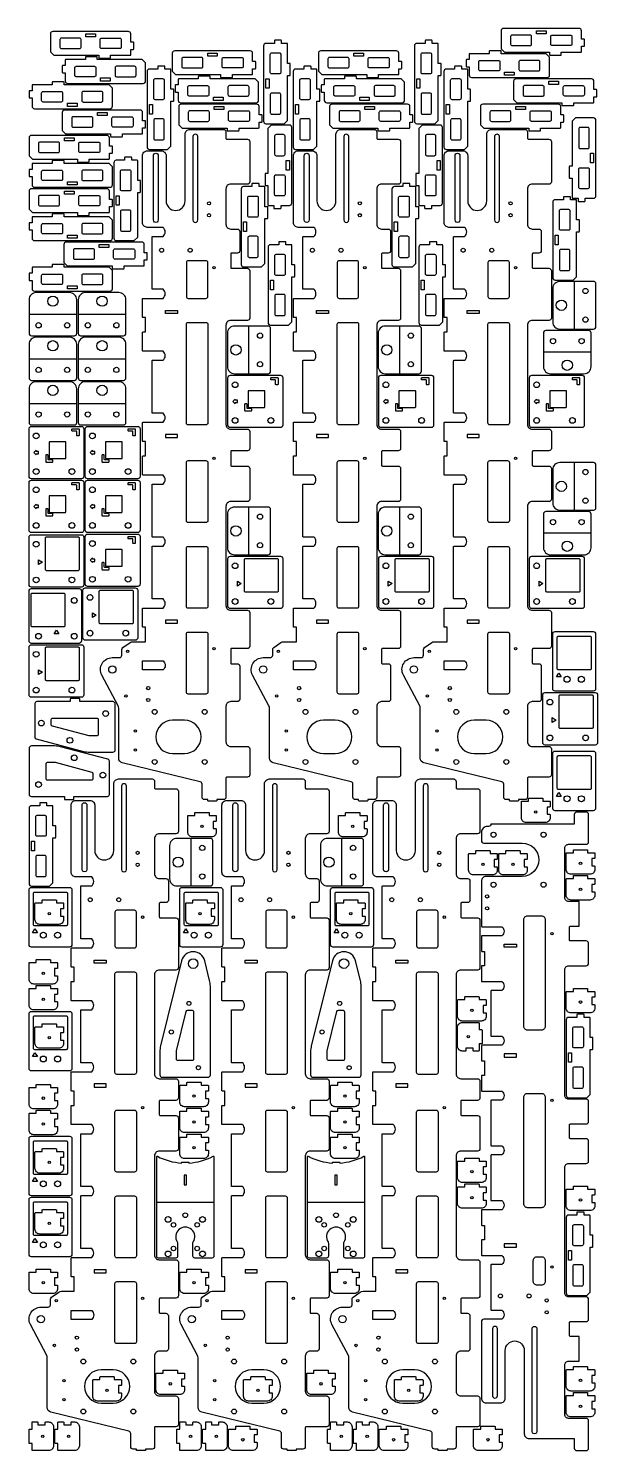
# Model space of a CAD drawing. Extents: x 6452 to 7646, y 12329 to 15313.
import ezdxf

# ---------------------------------------------------------------- set-up
doc = ezdxf.new("R2010")
doc.units = 0

# ---------------------------------------------------------------- blocks, each defined once
blk = doc.blocks.new('Part1876643589', base_point=(-30, -22.5))
at = {"layer": '1'}
blk.add_lwpolyline([(30, 21.5), (30, 11.15, -0.4142136), (29, 10.15), (23.65, 10.15), (23.65, -5.15), (29, -5.15, -0.4142136), (30, -6.15), (30, -12.5, -0.4142136), (20, -22.5), (-20, -22.5, -0.4142136), (-30, -12.5), (-30, 21.5, -0.4142136), (-29, 22.5), (-15, 22.5), (-15, 27.8, -0.4142136), (-14, 28.8), (14, 28.8, -0.4142136), (15, 27.8), (15, 22.5), (29, 22.5, -0.4142136)], format="xyb", close=True, dxfattribs=at)
blk.add_circle((0, 0), 2.5, dxfattribs=at)
blk = doc.blocks.new('Part1882973472', base_point=(-30, -22.5))
at = {"layer": '1'}
blk.add_lwpolyline([(30, 21.5), (30, 11.15, -0.4142136), (29, 10.15), (23.65, 10.15), (23.65, -5.15), (29, -5.15, -0.4142136), (30, -6.15), (30, -12.5, -0.4142136), (20, -22.5), (-20, -22.5, -0.4142136), (-30, -12.5), (-30, 21.5, -0.4142136), (-29, 22.5), (-15, 22.5), (-15, 27.8, -0.4142136), (-14, 28.8), (14, 28.8, -0.4142136), (15, 27.8), (15, 22.5), (29, 22.5, -0.4142136)], format="xyb", close=True, dxfattribs=at)
blk.add_circle((0, 0), 2.5, dxfattribs=at)
blk = doc.blocks.new('Part1023019919', base_point=(-30, -22.5))
at = {"layer": '1'}
blk.add_lwpolyline([(30, 21.5), (30, 11.15, -0.4142136), (29, 10.15), (23.65, 10.15), (23.65, -5.15), (29, -5.15, -0.4142136), (30, -6.15), (30, -12.5, -0.4142136), (20, -22.5), (-20, -22.5, -0.4142136), (-30, -12.5), (-30, 21.5, -0.4142136), (-29, 22.5), (-15, 22.5), (-15, 27.8, -0.4142136), (-14, 28.8), (14, 28.8, -0.4142136), (15, 27.8), (15, 22.5), (29, 22.5, -0.4142136)], format="xyb", close=True, dxfattribs=at)
blk.add_circle((0, 0), 2.5, dxfattribs=at)
blk = doc.blocks.new('Part2002008013', base_point=(-30, -22.5))
at = {"layer": '1'}
blk.add_lwpolyline([(30, 21.5), (30, 11.15, -0.4142136), (29, 10.15), (23.65, 10.15), (23.65, -5.15), (29, -5.15, -0.4142136), (30, -6.15), (30, -12.5, -0.4142136), (20, -22.5), (-20, -22.5, -0.4142136), (-30, -12.5), (-30, 21.5, -0.4142136), (-29, 22.5), (-15, 22.5), (-15, 27.8, -0.4142136), (-14, 28.8), (14, 28.8, -0.4142136), (15, 27.8), (15, 22.5), (29, 22.5, -0.4142136)], format="xyb", close=True, dxfattribs=at)
blk.add_circle((0, 0), 2.5, dxfattribs=at)
blk = doc.blocks.new('Part2092229978', base_point=(-30, -22.5))
at = {"layer": '1'}
blk.add_lwpolyline([(30, 21.5), (30, 11.15, -0.4142136), (29, 10.15), (23.65, 10.15), (23.65, -5.15), (29, -5.15, -0.4142136), (30, -6.15), (30, -12.5, -0.4142136), (20, -22.5), (-20, -22.5, -0.4142136), (-30, -12.5), (-30, 21.5, -0.4142136), (-29, 22.5), (-15, 22.5), (-15, 27.8, -0.4142136), (-14, 28.8), (14, 28.8, -0.4142136), (15, 27.8), (15, 22.5), (29, 22.5, -0.4142136)], format="xyb", close=True, dxfattribs=at)
blk.add_circle((0, 0), 2.5, dxfattribs=at)
blk = doc.blocks.new('Part1146650020', base_point=(-30, -22.5))
at = {"layer": '1'}
blk.add_lwpolyline([(30, 21.5), (30, 11.15, -0.4142136), (29, 10.15), (23.65, 10.15), (23.65, -5.15), (29, -5.15, -0.4142136), (30, -6.15), (30, -12.5, -0.4142136), (20, -22.5), (-20, -22.5, -0.4142136), (-30, -12.5), (-30, 21.5, -0.4142136), (-29, 22.5), (-15, 22.5), (-15, 27.8, -0.4142136), (-14, 28.8), (14, 28.8, -0.4142136), (15, 27.8), (15, 22.5), (29, 22.5, -0.4142136)], format="xyb", close=True, dxfattribs=at)
blk.add_circle((0, 0), 2.5, dxfattribs=at)
blk = doc.blocks.new('Part263178811', base_point=(-30, -22.5))
at = {"layer": '1'}
blk.add_lwpolyline([(30, 21.5), (30, 11.15, -0.4142136), (29, 10.15), (23.65, 10.15), (23.65, -5.15), (29, -5.15, -0.4142136), (30, -6.15), (30, -12.5, -0.4142136), (20, -22.5), (-20, -22.5, -0.4142136), (-30, -12.5), (-30, 21.5, -0.4142136), (-29, 22.5), (-15, 22.5), (-15, 27.8, -0.4142136), (-14, 28.8), (14, 28.8, -0.4142136), (15, 27.8), (15, 22.5), (29, 22.5, -0.4142136)], format="xyb", close=True, dxfattribs=at)
blk.add_circle((0, 0), 2.5, dxfattribs=at)
blk = doc.blocks.new('Part2104779230', base_point=(-30, -22.5))
at = {"layer": '1'}
blk.add_lwpolyline([(30, 21.5), (30, 11.15, -0.4142136), (29, 10.15), (23.65, 10.15), (23.65, -5.15), (29, -5.15, -0.4142136), (30, -6.15), (30, -12.5, -0.4142136), (20, -22.5), (-20, -22.5, -0.4142136), (-30, -12.5), (-30, 21.5, -0.4142136), (-29, 22.5), (-15, 22.5), (-15, 27.8, -0.4142136), (-14, 28.8), (14, 28.8, -0.4142136), (15, 27.8), (15, 22.5), (29, 22.5, -0.4142136)], format="xyb", close=True, dxfattribs=at)
blk.add_circle((0, 0), 2.5, dxfattribs=at)
blk = doc.blocks.new('Part613802796', base_point=(-30, -22.5))
at = {"layer": '1'}
blk.add_lwpolyline([(30, 21.5), (30, 11.15, -0.4142136), (29, 10.15), (23.65, 10.15), (23.65, -5.15), (29, -5.15, -0.4142136), (30, -6.15), (30, -12.5, -0.4142136), (20, -22.5), (-20, -22.5, -0.4142136), (-30, -12.5), (-30, 21.5, -0.4142136), (-29, 22.5), (-15, 22.5), (-15, 27.8, -0.4142136), (-14, 28.8), (14, 28.8, -0.4142136), (15, 27.8), (15, 22.5), (29, 22.5, -0.4142136)], format="xyb", close=True, dxfattribs=at)
blk.add_circle((0, 0), 2.5, dxfattribs=at)
blk = doc.blocks.new('Part1017620681', base_point=(-30, -22.5))
at = {"layer": '1'}
blk.add_lwpolyline([(30, 21.5), (30, 11.15, -0.4142136), (29, 10.15), (23.65, 10.15), (23.65, -5.15), (29, -5.15, -0.4142136), (30, -6.15), (30, -12.5, -0.4142136), (20, -22.5), (-20, -22.5, -0.4142136), (-30, -12.5), (-30, 21.5, -0.4142136), (-29, 22.5), (-15, 22.5), (-15, 27.8, -0.4142136), (-14, 28.8), (14, 28.8, -0.4142136), (15, 27.8), (15, 22.5), (29, 22.5, -0.4142136)], format="xyb", close=True, dxfattribs=at)
blk.add_circle((0, 0), 2.5, dxfattribs=at)
blk = doc.blocks.new('Part20416186', base_point=(-30, -22.5))
at = {"layer": '1'}
blk.add_lwpolyline([(30, 21.5), (30, 11.15, -0.4142136), (29, 10.15), (23.65, 10.15), (23.65, -5.15), (29, -5.15, -0.4142136), (30, -6.15), (30, -12.5, -0.4142136), (20, -22.5), (-20, -22.5, -0.4142136), (-30, -12.5), (-30, 21.5, -0.4142136), (-29, 22.5), (-15, 22.5), (-15, 27.8, -0.4142136), (-14, 28.8), (14, 28.8, -0.4142136), (15, 27.8), (15, 22.5), (29, 22.5, -0.4142136)], format="xyb", close=True, dxfattribs=at)
blk.add_circle((0, 0), 2.5, dxfattribs=at)
blk = doc.blocks.new('Part1160733047', base_point=(-30, -22.5))
at = {"layer": '1'}
blk.add_lwpolyline([(30, 21.5), (30, 11.15, -0.4142136), (29, 10.15), (23.65, 10.15), (23.65, -5.15), (29, -5.15, -0.4142136), (30, -6.15), (30, -12.5, -0.4142136), (20, -22.5), (-20, -22.5, -0.4142136), (-30, -12.5), (-30, 21.5, -0.4142136), (-29, 22.5), (-15, 22.5), (-15, 27.8, -0.4142136), (-14, 28.8), (14, 28.8, -0.4142136), (15, 27.8), (15, 22.5), (29, 22.5, -0.4142136)], format="xyb", close=True, dxfattribs=at)
blk.add_circle((0, 0), 2.5, dxfattribs=at)
blk = doc.blocks.new('Part334415704', base_point=(-30, -22.5))
at = {"layer": '1'}
blk.add_lwpolyline([(30, 21.5), (30, 11.15, -0.4142136), (29, 10.15), (23.65, 10.15), (23.65, -5.15), (29, -5.15, -0.4142136), (30, -6.15), (30, -12.5, -0.4142136), (20, -22.5), (-20, -22.5, -0.4142136), (-30, -12.5), (-30, 21.5, -0.4142136), (-29, 22.5), (-15, 22.5), (-15, 27.8, -0.4142136), (-14, 28.8), (14, 28.8, -0.4142136), (15, 27.8), (15, 22.5), (29, 22.5, -0.4142136)], format="xyb", close=True, dxfattribs=at)
blk.add_circle((0, 0), 2.5, dxfattribs=at)
blk = doc.blocks.new('Part1177764701', base_point=(-30, -22.5))
at = {"layer": '1'}
blk.add_lwpolyline([(30, 21.5), (30, 11.15, -0.4142136), (29, 10.15), (23.65, 10.15), (23.65, -5.15), (29, -5.15, -0.4142136), (30, -6.15), (30, -12.5, -0.4142136), (20, -22.5), (-20, -22.5, -0.4142136), (-30, -12.5), (-30, 21.5, -0.4142136), (-29, 22.5), (-15, 22.5), (-15, 27.8, -0.4142136), (-14, 28.8), (14, 28.8, -0.4142136), (15, 27.8), (15, 22.5), (29, 22.5, -0.4142136)], format="xyb", close=True, dxfattribs=at)
blk.add_circle((0, 0), 2.5, dxfattribs=at)
blk = doc.blocks.new('Part895880615', base_point=(-30, -22.5))
at = {"layer": '1'}
blk.add_lwpolyline([(30, 21.5), (30, 11.15, -0.4142136), (29, 10.15), (23.65, 10.15), (23.65, -5.15), (29, -5.15, -0.4142136), (30, -6.15), (30, -12.5, -0.4142136), (20, -22.5), (-20, -22.5, -0.4142136), (-30, -12.5), (-30, 21.5, -0.4142136), (-29, 22.5), (-15, 22.5), (-15, 27.8, -0.4142136), (-14, 28.8), (14, 28.8, -0.4142136), (15, 27.8), (15, 22.5), (29, 22.5, -0.4142136)], format="xyb", close=True, dxfattribs=at)
blk.add_circle((0, 0), 2.5, dxfattribs=at)
blk = doc.blocks.new('Part1397006917', base_point=(-30, -22.5))
at = {"layer": '1'}
blk.add_lwpolyline([(30, 21.5), (30, 11.15, -0.4142136), (29, 10.15), (23.65, 10.15), (23.65, -5.15), (29, -5.15, -0.4142136), (30, -6.15), (30, -12.5, -0.4142136), (20, -22.5), (-20, -22.5, -0.4142136), (-30, -12.5), (-30, 21.5, -0.4142136), (-29, 22.5), (-15, 22.5), (-15, 27.8, -0.4142136), (-14, 28.8), (14, 28.8, -0.4142136), (15, 27.8), (15, 22.5), (29, 22.5, -0.4142136)], format="xyb", close=True, dxfattribs=at)
blk.add_circle((0, 0), 2.5, dxfattribs=at)
blk = doc.blocks.new('Part1400143252', base_point=(-50, 0))
at = {"layer": '1'}
for points in [[(6, 125.4, 0.4142136), (5, 126.4), (0, 126.4), (0, 167.6, 0.4142136), (-1, 168.6), (-12.5, 168.6), (-12.5, 174, 0.4142136), (-13.5, 175), (-26.5, 175, 0.4142136), (-27.5, 174), (-27.5, 168.6), (-45, 168.6, 0.4142136), (-50, 163.6), (-50, 5, 0.4142136), (-45, 0), (-7, 0), (0, 7), (0, 101.4), (5, 101.4, 0.4142136), (6, 102.4)], [(-14, 145.6), (-14, 107.4, -0.4142136), (-17, 104.4), (-33, 104.4, -0.4142136), (-36, 107.4), (-36, 145.6, -0.4142136), (-33, 148.6), (-17, 148.6, -0.4142136)], [(-14, 61.2, 0.4142136), (-17, 64.2), (-33, 64.2, 0.4142136), (-36, 61.2), (-36, 23, 0.4142136), (-33, 20), (-17, 20, 0.4142136), (-14, 23)]]:
    blk.add_lwpolyline(points, format="xyb", close=True, dxfattribs=at)
blk.add_lwpolyline([(-38.55, 94.4), (-38.55, 74.2), (-45.1, 74.2), (-45.1, 94.4)], close=True, dxfattribs=at)
blk = doc.blocks.new('Part936712765', base_point=(-30, -22.5))
at = {"layer": '1'}
blk.add_lwpolyline([(30, 21.5), (30, 11.15, -0.4142136), (29, 10.15), (23.65, 10.15), (23.65, -5.15), (29, -5.15, -0.4142136), (30, -6.15), (30, -12.5, -0.4142136), (20, -22.5), (-20, -22.5, -0.4142136), (-30, -12.5), (-30, 21.5, -0.4142136), (-29, 22.5), (-15, 22.5), (-15, 27.8, -0.4142136), (-14, 28.8), (14, 28.8, -0.4142136), (15, 27.8), (15, 22.5), (29, 22.5, -0.4142136)], format="xyb", close=True, dxfattribs=at)
blk.add_circle((0, 0), 2.5, dxfattribs=at)
blk = doc.blocks.new('Part916273459', base_point=(-30, -22.5))
at = {"layer": '1'}
blk.add_lwpolyline([(30, 21.5), (30, 11.15, -0.4142136), (29, 10.15), (23.65, 10.15), (23.65, -5.15), (29, -5.15, -0.4142136), (30, -6.15), (30, -12.5, -0.4142136), (20, -22.5), (-20, -22.5, -0.4142136), (-30, -12.5), (-30, 21.5, -0.4142136), (-29, 22.5), (-15, 22.5), (-15, 27.8, -0.4142136), (-14, 28.8), (14, 28.8, -0.4142136), (15, 27.8), (15, 22.5), (29, 22.5, -0.4142136)], format="xyb", close=True, dxfattribs=at)
blk.add_circle((0, 0), 2.5, dxfattribs=at)
blk = doc.blocks.new('Part1645779527', base_point=(-60, -61.5))
at = {"layer": '1'}
blk.add_lwpolyline([(60, 151.3), (60, -57.5, -0.414214), (56, -61.5), (20, -61.5, -0.414214), (16, -57.5), (16, -29.8, -0.147477), (16.7, -27.6, 1.863325), (-16.7, -27.6, -0.147477), (-16, -29.8), (-16, -57.5, -0.414214), (-20, -61.5), (-56, -61.5, -0.414214), (-60, -57.5), (-60, 151.3, -0.562595), (-58.5, 152.2, 0.105139), (-7.6, 138.1), (-7.6, 139.1, -0.411891), (-6.5, 140, 0.026056), (6.5, 140, -0.411891), (7.6, 139.1), (7.6, 138.1, 0.105139), (58.5, 152.2, -0.562595)], format="xyb", close=True, dxfattribs=at)
blk.add_lwpolyline([(2.5, 112.5), (-2.5, 112.5), (-2.5, 92.5), (2.5, 92.5)], close=True, dxfattribs=at)
for centre, radius in [((0, 28.5), 5), ((-36.1, 19.6), 6), ((-24.8, 8.2), 4.75), ((24.8, 8.2), 4.75), ((36.1, 19.6), 6), ((-36.1, -52.6), 6), ((-24.8, -41.2), 4.75), ((24.8, -41.2), 4.75), ((36.1, -52.6), 6)]:
    blk.add_circle(centre, radius, dxfattribs=at)
at = {"layer": '2'}
blk.add_line((-60, 55.7), (60, 55.7), dxfattribs=at)
blk = doc.blocks.new('Part1462422439', base_point=(-60, -61.5))
at = {"layer": '1'}
blk.add_lwpolyline([(60, 151.3), (60, -57.5, -0.414214), (56, -61.5), (20, -61.5, -0.414214), (16, -57.5), (16, -29.8, -0.147477), (16.7, -27.6, 1.863325), (-16.7, -27.6, -0.147477), (-16, -29.8), (-16, -57.5, -0.414214), (-20, -61.5), (-56, -61.5, -0.414214), (-60, -57.5), (-60, 151.3, -0.562595), (-58.5, 152.2, 0.105139), (-7.6, 138.1), (-7.6, 139.1, -0.411891), (-6.5, 140, 0.026056), (6.5, 140, -0.411891), (7.6, 139.1), (7.6, 138.1, 0.105139), (58.5, 152.2, -0.562595)], format="xyb", close=True, dxfattribs=at)
blk.add_lwpolyline([(2.5, 112.5), (-2.5, 112.5), (-2.5, 92.5), (2.5, 92.5)], close=True, dxfattribs=at)
for centre, radius in [((0, 28.5), 5), ((-36.1, 19.6), 6), ((-24.8, 8.2), 4.75), ((24.8, 8.2), 4.75), ((36.1, 19.6), 6), ((-36.1, -52.6), 6), ((-24.8, -41.2), 4.75), ((24.8, -41.2), 4.75), ((36.1, -52.6), 6)]:
    blk.add_circle(centre, radius, dxfattribs=at)
at = {"layer": '2'}
blk.add_line((-60, 55.7), (60, 55.7), dxfattribs=at)
blk = doc.blocks.new('Part1555106520', base_point=(-30, -22.5))
at = {"layer": '1'}
blk.add_lwpolyline([(30, 21.5), (30, 11.15, -0.4142136), (29, 10.15), (23.65, 10.15), (23.65, -5.15), (29, -5.15, -0.4142136), (30, -6.15), (30, -12.5, -0.4142136), (20, -22.5), (-20, -22.5, -0.4142136), (-30, -12.5), (-30, 21.5, -0.4142136), (-29, 22.5), (-15, 22.5), (-15, 27.8, -0.4142136), (-14, 28.8), (14, 28.8, -0.4142136), (15, 27.8), (15, 22.5), (29, 22.5, -0.4142136)], format="xyb", close=True, dxfattribs=at)
blk.add_circle((0, 0), 2.5, dxfattribs=at)
blk = doc.blocks.new('Part2122580544', base_point=(-45, -80))
at = {"layer": '1'}
for points in [[(45, 40), (45, -75, -0.414214), (40, -80), (-40, -80, -0.414214), (-45, -75), (-45, 40, -0.414214), (-40, 45), (40, 45, -0.414214)], [(35.5, 33), (35.5, -33, -0.414214), (33, -35.5), (-33, -35.5, -0.414214), (-35.5, -33), (-35.5, 33, -0.414214), (-33, 35.5), (33, 35.5, -0.414214)]]:
    blk.add_lwpolyline(points, format="xyb", close=True, dxfattribs=at)
blk.add_lwpolyline([(-27.5, -50), (-37.5, -50), (-32.5, -42)], close=True, dxfattribs=at)
for centre in [(-15, -55), (15, -55)]:
    blk.add_circle(centre, 6.25, dxfattribs=at)
blk = doc.blocks.new('Part198375446', base_point=(-30, -22.5))
at = {"layer": '1'}
blk.add_lwpolyline([(30, 21.5), (30, 11.15, -0.4142136), (29, 10.15), (23.65, 10.15), (23.65, -5.15), (29, -5.15, -0.4142136), (30, -6.15), (30, -12.5, -0.4142136), (20, -22.5), (-20, -22.5, -0.4142136), (-30, -12.5), (-30, 21.5, -0.4142136), (-29, 22.5), (-15, 22.5), (-15, 27.8, -0.4142136), (-14, 28.8), (14, 28.8, -0.4142136), (15, 27.8), (15, 22.5), (29, 22.5, -0.4142136)], format="xyb", close=True, dxfattribs=at)
blk.add_circle((0, 0), 2.5, dxfattribs=at)
blk = doc.blocks.new('Part600149829', base_point=(-45, -80))
at = {"layer": '1'}
for points in [[(45, 40), (45, -75, -0.414214), (40, -80), (-40, -80, -0.414214), (-45, -75), (-45, 40, -0.414214), (-40, 45), (40, 45, -0.414214)], [(35.5, 33), (35.5, -33, -0.414214), (33, -35.5), (-33, -35.5, -0.414214), (-35.5, -33), (-35.5, 33, -0.414214), (-33, 35.5), (33, 35.5, -0.414214)]]:
    blk.add_lwpolyline(points, format="xyb", close=True, dxfattribs=at)
blk.add_lwpolyline([(-27.5, -50), (-37.5, -50), (-32.5, -42)], close=True, dxfattribs=at)
for centre in [(-15, -55), (15, -55)]:
    blk.add_circle(centre, 6.25, dxfattribs=at)
blk = doc.blocks.new('Part1573612873', base_point=(-30, -22.5))
at = {"layer": '1'}
blk.add_lwpolyline([(30, 21.5), (30, 11.15, -0.4142136), (29, 10.15), (23.65, 10.15), (23.65, -5.15), (29, -5.15, -0.4142136), (30, -6.15), (30, -12.5, -0.4142136), (20, -22.5), (-20, -22.5, -0.4142136), (-30, -12.5), (-30, 21.5, -0.4142136), (-29, 22.5), (-15, 22.5), (-15, 27.8, -0.4142136), (-14, 28.8), (14, 28.8, -0.4142136), (15, 27.8), (15, 22.5), (29, 22.5, -0.4142136)], format="xyb", close=True, dxfattribs=at)
blk.add_circle((0, 0), 2.5, dxfattribs=at)
blk = doc.blocks.new('Part796672367', base_point=(-30, -22.5))
at = {"layer": '1'}
blk.add_lwpolyline([(30, 21.5), (30, 11.15, -0.4142136), (29, 10.15), (23.65, 10.15), (23.65, -5.15), (29, -5.15, -0.4142136), (30, -6.15), (30, -12.5, -0.4142136), (20, -22.5), (-20, -22.5, -0.4142136), (-30, -12.5), (-30, 21.5, -0.4142136), (-29, 22.5), (-15, 22.5), (-15, 27.8, -0.4142136), (-14, 28.8), (14, 28.8, -0.4142136), (15, 27.8), (15, 22.5), (29, 22.5, -0.4142136)], format="xyb", close=True, dxfattribs=at)
blk.add_circle((0, 0), 2.5, dxfattribs=at)
blk = doc.blocks.new('Part949908466', base_point=(-30, -22.5))
at = {"layer": '1'}
blk.add_lwpolyline([(30, 21.5), (30, 11.15, -0.4142136), (29, 10.15), (23.65, 10.15), (23.65, -5.15), (29, -5.15, -0.4142136), (30, -6.15), (30, -12.5, -0.4142136), (20, -22.5), (-20, -22.5, -0.4142136), (-30, -12.5), (-30, 21.5, -0.4142136), (-29, 22.5), (-15, 22.5), (-15, 27.8, -0.4142136), (-14, 28.8), (14, 28.8, -0.4142136), (15, 27.8), (15, 22.5), (29, 22.5, -0.4142136)], format="xyb", close=True, dxfattribs=at)
blk.add_circle((0, 0), 2.5, dxfattribs=at)
blk = doc.blocks.new('Part1798124571', base_point=(-1409.5, -30))
at = {"layer": '1'}
for points in [[(0, 95.5), (0, 25, -0.414214), (-5, 20), (-18.5, 20, 0.414214), (-20.5, 18), (-20.5, -25, -0.414214), (-25.5, -30), (-109.9, -30, -0.414214), (-114.9, -25), (-114.9, 10, 0.414214), (-124.9, 20), (-199, 20, 0.414214), (-209, 10), (-209, -4, -0.414214), (-214, -9), (-254.5, -9, -0.414214), (-259.5, -4), (-259.5, 8, 0.414214), (-261.5, 10), (-289.5, 10, 0.414214), (-291.5, 8), (-291.5, -25, -0.414214), (-296.5, -30), (-396, -30, -0.414214), (-401, -25), (-401, 10, 0.414214), (-411, 20), (-619, 20, 0.414214), (-629, 10), (-629, -25, -0.414214), (-634, -30), (-669.5, -30, -0.414214), (-674.5, -25), (-674.5, 8, 0.414214), (-676.5, 10), (-704.5, 10, 0.414214), (-706.5, 8), (-706.5, -25, -0.414214), (-711.5, -30), (-776, -30, -0.414214), (-781, -25), (-781, 10, 0.414214), (-791, 20), (-999, 20, 0.414214), (-1009, 10), (-1009, -25, -0.414214), (-1014, -30), (-1084.5, -30, -0.414214), (-1089.5, -25), (-1089.5, 8, 0.414214), (-1091.5, 10), (-1119.5, 10, 0.414214), (-1121.5, 8), (-1121.5, -4, -0.414214), (-1126.5, -9), (-1196, -9, -0.414214), (-1201, -4), (-1201, 10, 0.414214), (-1211, 20), (-1285, 20, 0.414214), (-1295, 10), (-1295, -25, -0.414214), (-1300, -30), (-1354.5, -30, -0.414214), (-1359.5, -25), (-1359.5, 18, 0.414214), (-1361.5, 20), (-1401.5, 20, -0.414214), (-1406.5, 25), (-1406.5, 39), (-1408.5, 39, -0.414214), (-1409.5, 40), (-1409.5, 57, -0.414214), (-1408.5, 58), (-1406.5, 58), (-1406.5, 65, -0.414214), (-1401.5, 70), (-1373.9, 70, 0.345856), (-1369.1, 73.8), (-1329.2, 237.4, -0.345856), (-1319.5, 245), (-1214.6, 245, 0.122785), (-1209.9, 246.2), (-1145.3, 280.5, -0.565773), (-1108.6, 258.4), (-1108.6, 243.4, 0.414214), (-1103.6, 238.4), (-1091.7, 238.4, -0.244843), (-1087.6, 236.3), (-1077, 221.1, -0.153776), (-1075.2, 215.4), (-1075.2, 188.7), (-1044.8, 188.7), (-1044.8, 194, -0.414214), (-1043.8, 195), (-1005.5, 195, -0.414214), (-1004.5, 194), (-1004.5, 151.9, 0.460628), (-985.5, 151.9), (-985.5, 174, -0.414214), (-984.5, 175), (-875.5, 175, -0.414214), (-874.5, 174), (-874.5, 151.9, 0.460628), (-855.5, 151.9), (-855.5, 174, -0.414214), (-854.5, 175), (-745.5, 175, -0.414214), (-744.5, 174), (-744.5, 151.9, 0.460628), (-725.5, 151.9), (-725.5, 194, -0.414214), (-724.5, 195), (-686.1, 195, -0.414214), (-685.1, 194), (-685.1, 188.7), (-654.9, 188.7), (-654.9, 194, -0.414214), (-653.9, 195), (-615.5, 195, -0.414214), (-614.5, 194), (-614.5, 151.9, 0.460628), (-595.5, 151.9), (-595.5, 174, -0.414214), (-594.5, 175), (-485.5, 175, -0.414214), (-484.5, 174), (-484.5, 151.9, 0.460628), (-465.5, 151.9), (-465.5, 194, -0.414214), (-464.5, 195), (-426.1, 195, -0.414214), (-425.1, 194), (-425.1, 188.7), (-394.9, 188.7), (-394.9, 194, -0.414214), (-393.9, 195), (-355.5, 195, -0.414214), (-354.5, 194), (-354.5, 151.9, 0.460628), (-335.5, 151.9), (-335.5, 174, -0.414214), (-334.5, 175), (-225.5, 175, -0.414214), (-224.5, 174), (-224.5, 151.9, 0.460628), (-205.5, 151.9), (-205.5, 185, -0.414214), (-195.5, 195), (-55, 195, -0.414214), (-45, 185), (-45, 155.5, -0.414214), (-55, 145.5), (-150, 145.5, 1), (-150, 105.5), (-10, 105.5, -0.414214)], [(-1115.5, 195), (-1115.5, 151.9, -0.460628), (-1134.5, 151.9), (-1134.5, 195)], [(-1240, 132, 1), (-1310, 132), (-1310, 107, 1), (-1240, 107)], [(-55, 172.1, -1), (-55, 161.9), (-190, 161.9, -1), (-190, 172.1)], [(-1055, 99), (-1055, 62, -0.414214), (-1059, 58), (-1181, 58, -0.414214), (-1185, 62), (-1185, 99, -0.414214), (-1181, 103), (-1059, 103, -0.414214)], [(-875, 99), (-875, 62, -0.414214), (-879, 58), (-1001, 58, -0.414214), (-1005, 62), (-1005, 99, -0.414214), (-1001, 103), (-879, 103, -0.414214)], [(-695, 99), (-695, 62, -0.414214), (-699, 58), (-821, 58, -0.414214), (-825, 62), (-825, 99, -0.414214), (-821, 103), (-699, 103, -0.414214)], [(-405, 99), (-405, 62, -0.414214), (-409, 58), (-616, 58, -0.414214), (-620, 62), (-620, 99, -0.414214), (-616, 103), (-409, 103, -0.414214)], [(-275.5, 99, 0.414214), (-279.5, 103), (-350.5, 103, 0.414214), (-354.5, 99), (-354.5, 62, 0.414214), (-350.5, 58), (-279.5, 58, 0.414214), (-275.5, 62)], [(-15, 89.1), (-190, 89.1, 1), (-190, 78.9), (-15, 78.9, 1)]]:
    blk.add_lwpolyline(points, format="xyb", close=True, dxfattribs=at)
for points in [[(-1030, 146.5), (-1036.5, 146.5), (-1036.5, 121.3), (-1030, 121.3)], [(-640, 146.5), (-646.5, 146.5), (-646.5, 121.3), (-640, 121.3)], [(-380, 146.5), (-380, 121.3), (-386.4, 121.3), (-386.4, 146.5)]]:
    blk.add_lwpolyline(points, close=True, dxfattribs=at)
for centre, radius in [((-1133.6, 258.4), 7.65), ((-1302.7, 210), 2.5), ((-1262.7, 210), 2.5), ((-1189, 230), 2.5), ((-1095.2, 226.3), 2.5), ((-1197.5, 183), 3.4), ((-1172.5, 183), 3.4), ((-1327.5, 169.5), 5.1), ((-1222.5, 169.5), 5.1), ((-253.5, 155), 4.25), ((-253.5, 95), 4.25), ((-1327.5, 64.5), 5.1), ((-1222.5, 64.5), 5.1), ((-1090, 45), 2.5), ((-690, 45), 2.5), ((-290, 45), 2.5), ((-180, 55.5), 3.4), ((-155, 55.5), 3.4)]:
    blk.add_circle(centre, radius, dxfattribs=at)
blk = doc.blocks.new('Part1581775024', base_point=(-30, -22.5))
at = {"layer": '1'}
blk.add_lwpolyline([(30, 21.5), (30, 11.15, -0.4142136), (29, 10.15), (23.65, 10.15), (23.65, -5.15), (29, -5.15, -0.4142136), (30, -6.15), (30, -12.5, -0.4142136), (20, -22.5), (-20, -22.5, -0.4142136), (-30, -12.5), (-30, 21.5, -0.4142136), (-29, 22.5), (-15, 22.5), (-15, 27.8, -0.4142136), (-14, 28.8), (14, 28.8, -0.4142136), (15, 27.8), (15, 22.5), (29, 22.5, -0.4142136)], format="xyb", close=True, dxfattribs=at)
blk.add_circle((0, 0), 2.5, dxfattribs=at)
blk = doc.blocks.new('Part1805956750', base_point=(-1409.5, -30))
at = {"layer": '1'}
for points in [[(0, 95.5), (0, 25, -0.414214), (-5, 20), (-18.5, 20, 0.414214), (-20.5, 18), (-20.5, -25, -0.414214), (-25.5, -30), (-109.9, -30, -0.414214), (-114.9, -25), (-114.9, 10, 0.414214), (-124.9, 20), (-199, 20, 0.414214), (-209, 10), (-209, -4, -0.414214), (-214, -9), (-254.5, -9, -0.414214), (-259.5, -4), (-259.5, 8, 0.414214), (-261.5, 10), (-289.5, 10, 0.414214), (-291.5, 8), (-291.5, -25, -0.414214), (-296.5, -30), (-396, -30, -0.414214), (-401, -25), (-401, 10, 0.414214), (-411, 20), (-619, 20, 0.414214), (-629, 10), (-629, -25, -0.414214), (-634, -30), (-669.5, -30, -0.414214), (-674.5, -25), (-674.5, 8, 0.414214), (-676.5, 10), (-704.5, 10, 0.414214), (-706.5, 8), (-706.5, -25, -0.414214), (-711.5, -30), (-776, -30, -0.414214), (-781, -25), (-781, 10, 0.414214), (-791, 20), (-999, 20, 0.414214), (-1009, 10), (-1009, -25, -0.414214), (-1014, -30), (-1084.5, -30, -0.414214), (-1089.5, -25), (-1089.5, 8, 0.414214), (-1091.5, 10), (-1119.5, 10, 0.414214), (-1121.5, 8), (-1121.5, -4, -0.414214), (-1126.5, -9), (-1196, -9, -0.414214), (-1201, -4), (-1201, 10, 0.414214), (-1211, 20), (-1285, 20, 0.414214), (-1295, 10), (-1295, -25, -0.414214), (-1300, -30), (-1354.5, -30, -0.414214), (-1359.5, -25), (-1359.5, 18, 0.414214), (-1361.5, 20), (-1401.5, 20, -0.414214), (-1406.5, 25), (-1406.5, 39), (-1408.5, 39, -0.414214), (-1409.5, 40), (-1409.5, 57, -0.414214), (-1408.5, 58), (-1406.5, 58), (-1406.5, 65, -0.414214), (-1401.5, 70), (-1373.9, 70, 0.345856), (-1369.1, 73.8), (-1329.2, 237.4, -0.345856), (-1319.5, 245), (-1214.6, 245, 0.122785), (-1209.9, 246.2), (-1145.3, 280.5, -0.565773), (-1108.6, 258.4), (-1108.6, 243.4, 0.414214), (-1103.6, 238.4), (-1091.7, 238.4, -0.244843), (-1087.6, 236.3), (-1077, 221.1, -0.153776), (-1075.2, 215.4), (-1075.2, 188.7), (-1044.8, 188.7), (-1044.8, 194, -0.414214), (-1043.8, 195), (-1005.5, 195, -0.414214), (-1004.5, 194), (-1004.5, 151.9, 0.460628), (-985.5, 151.9), (-985.5, 174, -0.414214), (-984.5, 175), (-875.5, 175, -0.414214), (-874.5, 174), (-874.5, 151.9, 0.460628), (-855.5, 151.9), (-855.5, 174, -0.414214), (-854.5, 175), (-745.5, 175, -0.414214), (-744.5, 174), (-744.5, 151.9, 0.460628), (-725.5, 151.9), (-725.5, 194, -0.414214), (-724.5, 195), (-686.1, 195, -0.414214), (-685.1, 194), (-685.1, 188.7), (-654.9, 188.7), (-654.9, 194, -0.414214), (-653.9, 195), (-615.5, 195, -0.414214), (-614.5, 194), (-614.5, 151.9, 0.460628), (-595.5, 151.9), (-595.5, 174, -0.414214), (-594.5, 175), (-485.5, 175, -0.414214), (-484.5, 174), (-484.5, 151.9, 0.460628), (-465.5, 151.9), (-465.5, 194, -0.414214), (-464.5, 195), (-426.1, 195, -0.414214), (-425.1, 194), (-425.1, 188.7), (-394.9, 188.7), (-394.9, 194, -0.414214), (-393.9, 195), (-355.5, 195, -0.414214), (-354.5, 194), (-354.5, 151.9, 0.460628), (-335.5, 151.9), (-335.5, 174, -0.414214), (-334.5, 175), (-225.5, 175, -0.414214), (-224.5, 174), (-224.5, 151.9, 0.460628), (-205.5, 151.9), (-205.5, 185, -0.414214), (-195.5, 195), (-55, 195, -0.414214), (-45, 185), (-45, 155.5, -0.414214), (-55, 145.5), (-150, 145.5, 1), (-150, 105.5), (-10, 105.5, -0.414214)], [(-1115.5, 195), (-1115.5, 151.9, -0.460628), (-1134.5, 151.9), (-1134.5, 195)], [(-1240, 132, 1), (-1310, 132), (-1310, 107, 1), (-1240, 107)], [(-55, 172.1, -1), (-55, 161.9), (-190, 161.9, -1), (-190, 172.1)], [(-1055, 99), (-1055, 62, -0.414214), (-1059, 58), (-1181, 58, -0.414214), (-1185, 62), (-1185, 99, -0.414214), (-1181, 103), (-1059, 103, -0.414214)], [(-875, 99), (-875, 62, -0.414214), (-879, 58), (-1001, 58, -0.414214), (-1005, 62), (-1005, 99, -0.414214), (-1001, 103), (-879, 103, -0.414214)], [(-695, 99), (-695, 62, -0.414214), (-699, 58), (-821, 58, -0.414214), (-825, 62), (-825, 99, -0.414214), (-821, 103), (-699, 103, -0.414214)], [(-405, 99), (-405, 62, -0.414214), (-409, 58), (-616, 58, -0.414214), (-620, 62), (-620, 99, -0.414214), (-616, 103), (-409, 103, -0.414214)], [(-275.5, 99, 0.414214), (-279.5, 103), (-350.5, 103, 0.414214), (-354.5, 99), (-354.5, 62, 0.414214), (-350.5, 58), (-279.5, 58, 0.414214), (-275.5, 62)], [(-15, 89.1), (-190, 89.1, 1), (-190, 78.9), (-15, 78.9, 1)]]:
    blk.add_lwpolyline(points, format="xyb", close=True, dxfattribs=at)
for points in [[(-1030, 146.5), (-1036.5, 146.5), (-1036.5, 121.3), (-1030, 121.3)], [(-640, 146.5), (-646.5, 146.5), (-646.5, 121.3), (-640, 121.3)], [(-380, 146.5), (-380, 121.3), (-386.4, 121.3), (-386.4, 146.5)]]:
    blk.add_lwpolyline(points, close=True, dxfattribs=at)
for centre, radius in [((-1133.6, 258.4), 7.65), ((-1302.7, 210), 2.5), ((-1262.7, 210), 2.5), ((-1189, 230), 2.5), ((-1095.2, 226.3), 2.5), ((-1197.5, 183), 3.4), ((-1172.5, 183), 3.4), ((-1327.5, 169.5), 5.1), ((-1222.5, 169.5), 5.1), ((-253.5, 155), 4.25), ((-253.5, 95), 4.25), ((-1327.5, 64.5), 5.1), ((-1222.5, 64.5), 5.1), ((-1090, 45), 2.5), ((-690, 45), 2.5), ((-290, 45), 2.5), ((-180, 55.5), 3.4), ((-155, 55.5), 3.4)]:
    blk.add_circle(centre, radius, dxfattribs=at)
blk = doc.blocks.new('Part579872242', base_point=(-30, -22.5))
at = {"layer": '1'}
blk.add_lwpolyline([(30, 21.5), (30, 11.15, -0.4142136), (29, 10.15), (23.65, 10.15), (23.65, -5.15), (29, -5.15, -0.4142136), (30, -6.15), (30, -12.5, -0.4142136), (20, -22.5), (-20, -22.5, -0.4142136), (-30, -12.5), (-30, 21.5, -0.4142136), (-29, 22.5), (-15, 22.5), (-15, 27.8, -0.4142136), (-14, 28.8), (14, 28.8, -0.4142136), (15, 27.8), (15, 22.5), (29, 22.5, -0.4142136)], format="xyb", close=True, dxfattribs=at)
blk.add_circle((0, 0), 2.5, dxfattribs=at)
blk = doc.blocks.new('Part1180308040', base_point=(-30, -22.5))
at = {"layer": '1'}
blk.add_lwpolyline([(30, 21.5), (30, 11.15, -0.4142136), (29, 10.15), (23.65, 10.15), (23.65, -5.15), (29, -5.15, -0.4142136), (30, -6.15), (30, -12.5, -0.4142136), (20, -22.5), (-20, -22.5, -0.4142136), (-30, -12.5), (-30, 21.5, -0.4142136), (-29, 22.5), (-15, 22.5), (-15, 27.8, -0.4142136), (-14, 28.8), (14, 28.8, -0.4142136), (15, 27.8), (15, 22.5), (29, 22.5, -0.4142136)], format="xyb", close=True, dxfattribs=at)
blk.add_circle((0, 0), 2.5, dxfattribs=at)
blk = doc.blocks.new('Part259331137', base_point=(-30, -22.5))
at = {"layer": '1'}
blk.add_lwpolyline([(30, 21.5), (30, 11.15, -0.4142136), (29, 10.15), (23.65, 10.15), (23.65, -5.15), (29, -5.15, -0.4142136), (30, -6.15), (30, -12.5, -0.4142136), (20, -22.5), (-20, -22.5, -0.4142136), (-30, -12.5), (-30, 21.5, -0.4142136), (-29, 22.5), (-15, 22.5), (-15, 27.8, -0.4142136), (-14, 28.8), (14, 28.8, -0.4142136), (15, 27.8), (15, 22.5), (29, 22.5, -0.4142136)], format="xyb", close=True, dxfattribs=at)
blk.add_circle((0, 0), 2.5, dxfattribs=at)
blk = doc.blocks.new('Part2076357746', base_point=(-30, -22.5))
at = {"layer": '1'}
blk.add_lwpolyline([(30, 21.5), (30, 11.15, -0.4142136), (29, 10.15), (23.65, 10.15), (23.65, -5.15), (29, -5.15, -0.4142136), (30, -6.15), (30, -12.5, -0.4142136), (20, -22.5), (-20, -22.5, -0.4142136), (-30, -12.5), (-30, 21.5, -0.4142136), (-29, 22.5), (-15, 22.5), (-15, 27.8, -0.4142136), (-14, 28.8), (14, 28.8, -0.4142136), (15, 27.8), (15, 22.5), (29, 22.5, -0.4142136)], format="xyb", close=True, dxfattribs=at)
blk.add_circle((0, 0), 2.5, dxfattribs=at)
blk = doc.blocks.new('Part2007469172', base_point=(-30, -22.5))
at = {"layer": '1'}
blk.add_lwpolyline([(30, 21.5), (30, 11.15, -0.4142136), (29, 10.15), (23.65, 10.15), (23.65, -5.15), (29, -5.15, -0.4142136), (30, -6.15), (30, -12.5, -0.4142136), (20, -22.5), (-20, -22.5, -0.4142136), (-30, -12.5), (-30, 21.5, -0.4142136), (-29, 22.5), (-15, 22.5), (-15, 27.8, -0.4142136), (-14, 28.8), (14, 28.8, -0.4142136), (15, 27.8), (15, 22.5), (29, 22.5, -0.4142136)], format="xyb", close=True, dxfattribs=at)
blk.add_circle((0, 0), 2.5, dxfattribs=at)
blk = doc.blocks.new('Part178980656', base_point=(-30, -22.5))
at = {"layer": '1'}
blk.add_lwpolyline([(30, 21.5), (30, 11.15, -0.4142136), (29, 10.15), (23.65, 10.15), (23.65, -5.15), (29, -5.15, -0.4142136), (30, -6.15), (30, -12.5, -0.4142136), (20, -22.5), (-20, -22.5, -0.4142136), (-30, -12.5), (-30, 21.5, -0.4142136), (-29, 22.5), (-15, 22.5), (-15, 27.8, -0.4142136), (-14, 28.8), (14, 28.8, -0.4142136), (15, 27.8), (15, 22.5), (29, 22.5, -0.4142136)], format="xyb", close=True, dxfattribs=at)
blk.add_circle((0, 0), 2.5, dxfattribs=at)
blk = doc.blocks.new('Part41242044', base_point=(-30, -22.5))
at = {"layer": '1'}
blk.add_lwpolyline([(30, 21.5), (30, 11.15, -0.4142136), (29, 10.15), (23.65, 10.15), (23.65, -5.15), (29, -5.15, -0.4142136), (30, -6.15), (30, -12.5, -0.4142136), (20, -22.5), (-20, -22.5, -0.4142136), (-30, -12.5), (-30, 21.5, -0.4142136), (-29, 22.5), (-15, 22.5), (-15, 27.8, -0.4142136), (-14, 28.8), (14, 28.8, -0.4142136), (15, 27.8), (15, 22.5), (29, 22.5, -0.4142136)], format="xyb", close=True, dxfattribs=at)
blk.add_circle((0, 0), 2.5, dxfattribs=at)
blk = doc.blocks.new('Part886131915', base_point=(-1409.5, -30))
at = {"layer": '1'}
for points in [[(0, 95.5), (0, 25, -0.414214), (-5, 20), (-18.5, 20, 0.414214), (-20.5, 18), (-20.5, -25, -0.414214), (-25.5, -30), (-109.9, -30, -0.414214), (-114.9, -25), (-114.9, 10, 0.414214), (-124.9, 20), (-199, 20, 0.414214), (-209, 10), (-209, -4, -0.414214), (-214, -9), (-254.5, -9, -0.414214), (-259.5, -4), (-259.5, 8, 0.414214), (-261.5, 10), (-289.5, 10, 0.414214), (-291.5, 8), (-291.5, -25, -0.414214), (-296.5, -30), (-396, -30, -0.414214), (-401, -25), (-401, 10, 0.414214), (-411, 20), (-619, 20, 0.414214), (-629, 10), (-629, -25, -0.414214), (-634, -30), (-669.5, -30, -0.414214), (-674.5, -25), (-674.5, 8, 0.414214), (-676.5, 10), (-704.5, 10, 0.414214), (-706.5, 8), (-706.5, -25, -0.414214), (-711.5, -30), (-776, -30, -0.414214), (-781, -25), (-781, 10, 0.414214), (-791, 20), (-999, 20, 0.414214), (-1009, 10), (-1009, -25, -0.414214), (-1014, -30), (-1084.5, -30, -0.414214), (-1089.5, -25), (-1089.5, 8, 0.414214), (-1091.5, 10), (-1119.5, 10, 0.414214), (-1121.5, 8), (-1121.5, -4, -0.414214), (-1126.5, -9), (-1196, -9, -0.414214), (-1201, -4), (-1201, 10, 0.414214), (-1211, 20), (-1285, 20, 0.414214), (-1295, 10), (-1295, -25, -0.414214), (-1300, -30), (-1354.5, -30, -0.414214), (-1359.5, -25), (-1359.5, 18, 0.414214), (-1361.5, 20), (-1401.5, 20, -0.414214), (-1406.5, 25), (-1406.5, 39), (-1408.5, 39, -0.414214), (-1409.5, 40), (-1409.5, 57, -0.414214), (-1408.5, 58), (-1406.5, 58), (-1406.5, 65, -0.414214), (-1401.5, 70), (-1373.9, 70, 0.345856), (-1369.1, 73.8), (-1329.2, 237.4, -0.345856), (-1319.5, 245), (-1214.6, 245, 0.122785), (-1209.9, 246.2), (-1145.3, 280.5, -0.565773), (-1108.6, 258.4), (-1108.6, 243.4, 0.414214), (-1103.6, 238.4), (-1091.7, 238.4, -0.244843), (-1087.6, 236.3), (-1077, 221.1, -0.153776), (-1075.2, 215.4), (-1075.2, 188.7), (-1044.8, 188.7), (-1044.8, 194, -0.414214), (-1043.8, 195), (-1005.5, 195, -0.414214), (-1004.5, 194), (-1004.5, 151.9, 0.460628), (-985.5, 151.9), (-985.5, 174, -0.414214), (-984.5, 175), (-875.5, 175, -0.414214), (-874.5, 174), (-874.5, 151.9, 0.460628), (-855.5, 151.9), (-855.5, 174, -0.414214), (-854.5, 175), (-745.5, 175, -0.414214), (-744.5, 174), (-744.5, 151.9, 0.460628), (-725.5, 151.9), (-725.5, 194, -0.414214), (-724.5, 195), (-686.1, 195, -0.414214), (-685.1, 194), (-685.1, 188.7), (-654.9, 188.7), (-654.9, 194, -0.414214), (-653.9, 195), (-615.5, 195, -0.414214), (-614.5, 194), (-614.5, 151.9, 0.460628), (-595.5, 151.9), (-595.5, 174, -0.414214), (-594.5, 175), (-485.5, 175, -0.414214), (-484.5, 174), (-484.5, 151.9, 0.460628), (-465.5, 151.9), (-465.5, 194, -0.414214), (-464.5, 195), (-426.1, 195, -0.414214), (-425.1, 194), (-425.1, 188.7), (-394.9, 188.7), (-394.9, 194, -0.414214), (-393.9, 195), (-355.5, 195, -0.414214), (-354.5, 194), (-354.5, 151.9, 0.460628), (-335.5, 151.9), (-335.5, 174, -0.414214), (-334.5, 175), (-225.5, 175, -0.414214), (-224.5, 174), (-224.5, 151.9, 0.460628), (-205.5, 151.9), (-205.5, 185, -0.414214), (-195.5, 195), (-55, 195, -0.414214), (-45, 185), (-45, 155.5, -0.414214), (-55, 145.5), (-150, 145.5, 1), (-150, 105.5), (-10, 105.5, -0.414214)], [(-1115.5, 195), (-1115.5, 151.9, -0.460628), (-1134.5, 151.9), (-1134.5, 195)], [(-1240, 132, 1), (-1310, 132), (-1310, 107, 1), (-1240, 107)], [(-55, 172.1, -1), (-55, 161.9), (-190, 161.9, -1), (-190, 172.1)], [(-1055, 99), (-1055, 62, -0.414214), (-1059, 58), (-1181, 58, -0.414214), (-1185, 62), (-1185, 99, -0.414214), (-1181, 103), (-1059, 103, -0.414214)], [(-875, 99), (-875, 62, -0.414214), (-879, 58), (-1001, 58, -0.414214), (-1005, 62), (-1005, 99, -0.414214), (-1001, 103), (-879, 103, -0.414214)], [(-695, 99), (-695, 62, -0.414214), (-699, 58), (-821, 58, -0.414214), (-825, 62), (-825, 99, -0.414214), (-821, 103), (-699, 103, -0.414214)], [(-405, 99), (-405, 62, -0.414214), (-409, 58), (-616, 58, -0.414214), (-620, 62), (-620, 99, -0.414214), (-616, 103), (-409, 103, -0.414214)], [(-275.5, 99, 0.414214), (-279.5, 103), (-350.5, 103, 0.414214), (-354.5, 99), (-354.5, 62, 0.414214), (-350.5, 58), (-279.5, 58, 0.414214), (-275.5, 62)], [(-15, 89.1), (-190, 89.1, 1), (-190, 78.9), (-15, 78.9, 1)]]:
    blk.add_lwpolyline(points, format="xyb", close=True, dxfattribs=at)
for points in [[(-1030, 146.5), (-1036.5, 146.5), (-1036.5, 121.3), (-1030, 121.3)], [(-640, 146.5), (-646.5, 146.5), (-646.5, 121.3), (-640, 121.3)], [(-380, 146.5), (-380, 121.3), (-386.4, 121.3), (-386.4, 146.5)]]:
    blk.add_lwpolyline(points, close=True, dxfattribs=at)
for centre, radius in [((-1133.6, 258.4), 7.65), ((-1302.7, 210), 2.5), ((-1262.7, 210), 2.5), ((-1189, 230), 2.5), ((-1095.2, 226.3), 2.5), ((-1197.5, 183), 3.4), ((-1172.5, 183), 3.4), ((-1327.5, 169.5), 5.1), ((-1222.5, 169.5), 5.1), ((-253.5, 155), 4.25), ((-253.5, 95), 4.25), ((-1327.5, 64.5), 5.1), ((-1222.5, 64.5), 5.1), ((-1090, 45), 2.5), ((-690, 45), 2.5), ((-290, 45), 2.5), ((-180, 55.5), 3.4), ((-155, 55.5), 3.4)]:
    blk.add_circle(centre, radius, dxfattribs=at)
blk = doc.blocks.new('Part924549409', base_point=(0, -30))
at = {"layer": '1'}
for points in [[(1340, -5, 0.414214), (1335, 0), (1315, 0), (1315, 175, -0.414214), (1310, 180), (1310, 182.5, 0.414214), (1297.5, 195), (1280, 195, 0.414214), (1275, 190), (1275, 109.5, -1), (1205, 109.5), (1205, 185, 0.414214), (1195, 195), (1100.5, 195, 0.414214), (1099.5, 194), (1099.5, 151.9, -0.460628), (1080.5, 151.9), (1080.5, 194, 0.414214), (1079.5, 195), (1048.7, 195, 0.414214), (1047.7, 194), (1047.7, 188.7), (1017.4, 188.7), (1017.4, 194, 0.414214), (1016.4, 195), (985.5, 195, 0.414214), (984.5, 194), (984.5, 151.9, -0.460628), (965.5, 151.9), (965.5, 174, 0.414214), (964.5, 175), (870.5, 175, 0.414214), (869.5, 174), (869.5, 151.9, -0.460628), (850.5, 151.9), (850.5, 194, 0.414214), (849.5, 195), (818.6, 195, 0.414214), (817.6, 194), (817.6, 188.7), (787.4, 188.7), (787.4, 194, 0.414214), (786.4, 195), (755.5, 195, 0.414214), (754.5, 194), (754.5, 151.9, -0.460628), (735.5, 151.9), (735.5, 174, 0.414214), (734.5, 175), (640.5, 175, 0.414214), (639.5, 174), (639.5, 151.9, -0.460628), (620.5, 151.9), (620.5, 174, 0.414214), (619.5, 175), (525.5, 175, 0.414214), (524.5, 174), (524.5, 151.9, -0.460628), (505.5, 151.9), (505.5, 194, 0.414214), (504.5, 195), (473.6, 195, 0.414214), (472.6, 194), (472.6, 188.7), (442.4, 188.7), (442.4, 194, 0.414214), (441.4, 195), (410.5, 195, 0.414214), (409.5, 194), (409.5, 151.9, -0.460628), (390.5, 151.9), (390.5, 174, 0.414214), (389.5, 175), (295.5, 175, 0.414214), (294.5, 174), (294.5, 151.9, -0.460628), (275.5, 151.9), (275.5, 190, 0.414214), (270.5, 195), (110, 195, 0.414214), (100, 185), (100, 155, 0.414214), (110, 145), (210, 145, -1), (210, 105), (35, 105, 0.414214), (25, 95), (25, 0), (5, 0, 0.414214), (0, -5), (0, -25, 0.414214), (5, -30), (62.5, -30, 0.414214), (67.5, -25), (67.5, 12, -0.414214), (75.5, 20), (179.5, 20, -0.414214), (187.5, 12), (187.5, -10), (239.5, -10), (239.5, 8, -0.414214), (241.5, 10), (268.5, 10, -0.414214), (270.5, 8), (270.5, -25, 0.414214), (275.5, -30), (317.5, -30, 0.414214), (322.5, -25), (322.5, 12, -0.414214), (330.5, 20), (594.5, 20, -0.414214), (602.5, 12), (602.5, -25, 0.414214), (607.5, -30), (649.5, -30, 0.414214), (654.5, -25), (654.5, 8, -0.414214), (656.5, 10), (683.5, 10, -0.414214), (685.5, 8), (685.5, -25, 0.414214), (690.5, -30), (732.5, -30, 0.414214), (737.5, -25), (737.5, 12, -0.414214), (745.5, 20), (1009.5, 20, -0.414214), (1017.5, 12), (1017.5, -25, 0.414214), (1022.5, -30), (1064.5, -30, 0.414214), (1069.5, -25), (1069.5, 8, -0.414214), (1071.5, 10), (1098.5, 10, -0.414214), (1100.5, 8), (1100.5, -10), (1152.5, -10), (1152.5, 12, -0.414214), (1160.5, 20), (1264.5, 20, -0.414214), (1272.5, 12), (1272.5, -25, 0.414214), (1277.5, -30), (1335, -30, 0.414214), (1340, -25)], [(255.5, 171.6), (115, 171.6, 1), (115, 161.4), (255.5, 161.4, 1)], [(749.7, 98), (749.7, 69, -0.414214), (741.7, 61), (517.7, 61, -0.414214), (509.7, 69), (509.7, 98, -0.414214), (517.7, 106), (741.7, 106, -0.414214)], [(1122.5, 98), (1122.5, 69, -0.414214), (1114.5, 61), (890.5, 61, -0.414214), (882.5, 69), (882.5, 98, -0.414214), (890.5, 106), (1114.5, 106, -0.414214)], [(255.5, 88.6, -1), (255.5, 78.4), (40, 78.4, -1), (40, 88.6)], [(406.9, 78), (406.9, 69, -0.414214), (398.9, 61), (354.9, 61, -0.414214), (346.9, 69), (346.9, 78, -0.414214), (354.9, 86), (398.9, 86, -0.414214)]]:
    blk.add_lwpolyline(points, format="xyb", close=True, dxfattribs=at)
for points in [[(433.9, 147), (426.9, 147), (426.9, 121), (433.9, 121)], [(832.5, 147), (825.5, 147), (825.5, 121), (832.5, 121)], [(1062.5, 147), (1062.5, 121), (1056.2, 121), (1056.2, 147)]]:
    blk.add_lwpolyline(points, close=True, dxfattribs=at)
for centre, radius in [((1138, 183), 3.4), ((1163, 183), 3.4), ((324.5, 155), 4.25), ((1187.5, 169.5), 5.25), ((1292.5, 169.5), 5.25), ((324.5, 95), 4.25), ((290, 58), 3.4), ((315, 58), 3.4), ((1187.5, 64.5), 5.25), ((1292.5, 64.5), 5.25), ((385, 47), 2.5), ((735, 47), 2.5), ((1085, 47), 2.5)]:
    blk.add_circle(centre, radius, dxfattribs=at)
blk = doc.blocks.new('Part204533252', base_point=(-30, -22.5))
at = {"layer": '1'}
blk.add_lwpolyline([(30, 21.5), (30, 11.15, -0.4142136), (29, 10.15), (23.65, 10.15), (23.65, -5.15), (29, -5.15, -0.4142136), (30, -6.15), (30, -12.5, -0.4142136), (20, -22.5), (-20, -22.5, -0.4142136), (-30, -12.5), (-30, 21.5, -0.4142136), (-29, 22.5), (-15, 22.5), (-15, 27.8, -0.4142136), (-14, 28.8), (14, 28.8, -0.4142136), (15, 27.8), (15, 22.5), (29, 22.5, -0.4142136)], format="xyb", close=True, dxfattribs=at)
blk.add_circle((0, 0), 2.5, dxfattribs=at)
blk = doc.blocks.new('Part518319805', base_point=(-30, -22.5))
at = {"layer": '1'}
blk.add_lwpolyline([(30, 21.5), (30, 11.15, -0.4142136), (29, 10.15), (23.65, 10.15), (23.65, -5.15), (29, -5.15, -0.4142136), (30, -6.15), (30, -12.5, -0.4142136), (20, -22.5), (-20, -22.5, -0.4142136), (-30, -12.5), (-30, 21.5, -0.4142136), (-29, 22.5), (-15, 22.5), (-15, 27.8, -0.4142136), (-14, 28.8), (14, 28.8, -0.4142136), (15, 27.8), (15, 22.5), (29, 22.5, -0.4142136)], format="xyb", close=True, dxfattribs=at)
blk.add_circle((0, 0), 2.5, dxfattribs=at)
blk = doc.blocks.new('Part193110454', base_point=(-30, -22.5))
at = {"layer": '1'}
blk.add_lwpolyline([(30, 21.5), (30, 11.15, -0.4142136), (29, 10.15), (23.65, 10.15), (23.65, -5.15), (29, -5.15, -0.4142136), (30, -6.15), (30, -12.5, -0.4142136), (20, -22.5), (-20, -22.5, -0.4142136), (-30, -12.5), (-30, 21.5, -0.4142136), (-29, 22.5), (-15, 22.5), (-15, 27.8, -0.4142136), (-14, 28.8), (14, 28.8, -0.4142136), (15, 27.8), (15, 22.5), (29, 22.5, -0.4142136)], format="xyb", close=True, dxfattribs=at)
blk.add_circle((0, 0), 2.5, dxfattribs=at)
blk = doc.blocks.new('Part1453539984', base_point=(-30, -22.5))
at = {"layer": '1'}
blk.add_lwpolyline([(30, 21.5), (30, 11.15, -0.4142136), (29, 10.15), (23.65, 10.15), (23.65, -5.15), (29, -5.15, -0.4142136), (30, -6.15), (30, -12.5, -0.4142136), (20, -22.5), (-20, -22.5, -0.4142136), (-30, -12.5), (-30, 21.5, -0.4142136), (-29, 22.5), (-15, 22.5), (-15, 27.8, -0.4142136), (-14, 28.8), (14, 28.8, -0.4142136), (15, 27.8), (15, 22.5), (29, 22.5, -0.4142136)], format="xyb", close=True, dxfattribs=at)
blk.add_circle((0, 0), 2.5, dxfattribs=at)
blk = doc.blocks.new('Part1185892328', base_point=(-50, 0))
at = {"layer": '1'}
for points in [[(6, 125.4, 0.4142136), (5, 126.4), (0, 126.4), (0, 167.6, 0.4142136), (-1, 168.6), (-12.5, 168.6), (-12.5, 174, 0.4142136), (-13.5, 175), (-26.5, 175, 0.4142136), (-27.5, 174), (-27.5, 168.6), (-45, 168.6, 0.4142136), (-50, 163.6), (-50, 5, 0.4142136), (-45, 0), (-7, 0), (0, 7), (0, 101.4), (5, 101.4, 0.4142136), (6, 102.4)], [(-14, 145.6), (-14, 107.4, -0.4142136), (-17, 104.4), (-33, 104.4, -0.4142136), (-36, 107.4), (-36, 145.6, -0.4142136), (-33, 148.6), (-17, 148.6, -0.4142136)], [(-14, 61.2, 0.4142136), (-17, 64.2), (-33, 64.2, 0.4142136), (-36, 61.2), (-36, 23, 0.4142136), (-33, 20), (-17, 20, 0.4142136), (-14, 23)]]:
    blk.add_lwpolyline(points, format="xyb", close=True, dxfattribs=at)
blk.add_lwpolyline([(-38.55, 94.4), (-38.55, 74.2), (-45.1, 74.2), (-45.1, 94.4)], close=True, dxfattribs=at)
blk = doc.blocks.new('Part1495344918', base_point=(-70, -238.5))
at = {"layer": '1'}
for points in [[(36, -47.4, 0.060816), (34.5, -35.4), (24.3, 6, 0.782397), (-24.3, 6), (-68.5, -172.6, 0.060816), (-70, -184.6), (-70, -233.5, 0.414214), (-65, -238.5), (31, -238.5, 0.414214), (36, -233.5)], [(1, -101), (1, -200.5, -0.414214), (-2, -203.5), (-32, -203.5, -0.414214), (-35, -200.5), (-35, -182.8), (-14.6, -100.3, -0.344714), (-11.7, -98), (-2, -98, -0.414214)]]:
    blk.add_lwpolyline(points, format="xyb", close=True, dxfattribs=at)
for centre, radius in [((0, 0), 10), ((-9, -83.5), 4.25), ((-45.9, -143.5), 4.25), ((11, -218.5), 4.25)]:
    blk.add_circle(centre, radius, dxfattribs=at)
blk = doc.blocks.new('Part810313066', base_point=(-70, -238.5))
at = {"layer": '1'}
for points in [[(36, -47.4, 0.060816), (34.5, -35.4), (24.3, 6, 0.782397), (-24.3, 6), (-68.5, -172.6, 0.060816), (-70, -184.6), (-70, -233.5, 0.414214), (-65, -238.5), (31, -238.5, 0.414214), (36, -233.5)], [(1, -101), (1, -200.5, -0.414214), (-2, -203.5), (-32, -203.5, -0.414214), (-35, -200.5), (-35, -182.8), (-14.6, -100.3, -0.344714), (-11.7, -98), (-2, -98, -0.414214)]]:
    blk.add_lwpolyline(points, format="xyb", close=True, dxfattribs=at)
for centre, radius in [((0, 0), 10), ((-9, -83.5), 4.25), ((-45.9, -143.5), 4.25), ((11, -218.5), 4.25)]:
    blk.add_circle(centre, radius, dxfattribs=at)
blk = doc.blocks.new('Part1207568830', base_point=(-30, -22.5))
at = {"layer": '1'}
blk.add_lwpolyline([(30, 21.5), (30, 11.15, -0.4142136), (29, 10.15), (23.65, 10.15), (23.65, -5.15), (29, -5.15, -0.4142136), (30, -6.15), (30, -12.5, -0.4142136), (20, -22.5), (-20, -22.5, -0.4142136), (-30, -12.5), (-30, 21.5, -0.4142136), (-29, 22.5), (-15, 22.5), (-15, 27.8, -0.4142136), (-14, 28.8), (14, 28.8, -0.4142136), (15, 27.8), (15, 22.5), (29, 22.5, -0.4142136)], format="xyb", close=True, dxfattribs=at)
blk.add_circle((0, 0), 2.5, dxfattribs=at)
blk = doc.blocks.new('Part921150043', base_point=(-45, -80))
at = {"layer": '1'}
for points in [[(45, 40), (45, -75, -0.414214), (40, -80), (-40, -80, -0.414214), (-45, -75), (-45, 40, -0.414214), (-40, 45), (40, 45, -0.414214)], [(35.5, 33), (35.5, -33, -0.414214), (33, -35.5), (-33, -35.5, -0.414214), (-35.5, -33), (-35.5, 33, -0.414214), (-33, 35.5), (33, 35.5, -0.414214)]]:
    blk.add_lwpolyline(points, format="xyb", close=True, dxfattribs=at)
blk.add_lwpolyline([(-27.5, -50), (-37.5, -50), (-32.5, -42)], close=True, dxfattribs=at)
for centre in [(-15, -55), (15, -55)]:
    blk.add_circle(centre, 6.25, dxfattribs=at)
blk = doc.blocks.new('Part2081099988', base_point=(-30, -22.5))
at = {"layer": '1'}
blk.add_lwpolyline([(30, 21.5), (30, 11.15, -0.4142136), (29, 10.15), (23.65, 10.15), (23.65, -5.15), (29, -5.15, -0.4142136), (30, -6.15), (30, -12.5, -0.4142136), (20, -22.5), (-20, -22.5, -0.4142136), (-30, -12.5), (-30, 21.5, -0.4142136), (-29, 22.5), (-15, 22.5), (-15, 27.8, -0.4142136), (-14, 28.8), (14, 28.8, -0.4142136), (15, 27.8), (15, 22.5), (29, 22.5, -0.4142136)], format="xyb", close=True, dxfattribs=at)
blk.add_circle((0, 0), 2.5, dxfattribs=at)
blk = doc.blocks.new('Part1402038827', base_point=(-30, -22.5))
at = {"layer": '1'}
blk.add_lwpolyline([(30, 21.5), (30, 11.15, -0.4142136), (29, 10.15), (23.65, 10.15), (23.65, -5.15), (29, -5.15, -0.4142136), (30, -6.15), (30, -12.5, -0.4142136), (20, -22.5), (-20, -22.5, -0.4142136), (-30, -12.5), (-30, 21.5, -0.4142136), (-29, 22.5), (-15, 22.5), (-15, 27.8, -0.4142136), (-14, 28.8), (14, 28.8, -0.4142136), (15, 27.8), (15, 22.5), (29, 22.5, -0.4142136)], format="xyb", close=True, dxfattribs=at)
blk.add_circle((0, 0), 2.5, dxfattribs=at)
blk = doc.blocks.new('Part1307951835', base_point=(-30, -22.5))
at = {"layer": '1'}
blk.add_lwpolyline([(30, 21.5), (30, 11.15, -0.4142136), (29, 10.15), (23.65, 10.15), (23.65, -5.15), (29, -5.15, -0.4142136), (30, -6.15), (30, -12.5, -0.4142136), (20, -22.5), (-20, -22.5, -0.4142136), (-30, -12.5), (-30, 21.5, -0.4142136), (-29, 22.5), (-15, 22.5), (-15, 27.8, -0.4142136), (-14, 28.8), (14, 28.8, -0.4142136), (15, 27.8), (15, 22.5), (29, 22.5, -0.4142136)], format="xyb", close=True, dxfattribs=at)
blk.add_circle((0, 0), 2.5, dxfattribs=at)
blk = doc.blocks.new('Part1964874699', base_point=(-45, -80))
at = {"layer": '1'}
for points in [[(45, 40), (45, -75, -0.414214), (40, -80), (-40, -80, -0.414214), (-45, -75), (-45, 40, -0.414214), (-40, 45), (40, 45, -0.414214)], [(35.5, 33), (35.5, -33, -0.414214), (33, -35.5), (-33, -35.5, -0.414214), (-35.5, -33), (-35.5, 33, -0.414214), (-33, 35.5), (33, 35.5, -0.414214)]]:
    blk.add_lwpolyline(points, format="xyb", close=True, dxfattribs=at)
blk.add_lwpolyline([(-27.5, -50), (-37.5, -50), (-32.5, -42)], close=True, dxfattribs=at)
for centre in [(-15, -55), (15, -55)]:
    blk.add_circle(centre, 6.25, dxfattribs=at)
blk = doc.blocks.new('Part41237899', base_point=(-30, -22.5))
at = {"layer": '1'}
blk.add_lwpolyline([(30, 21.5), (30, 11.15, -0.4142136), (29, 10.15), (23.65, 10.15), (23.65, -5.15), (29, -5.15, -0.4142136), (30, -6.15), (30, -12.5, -0.4142136), (20, -22.5), (-20, -22.5, -0.4142136), (-30, -12.5), (-30, 21.5, -0.4142136), (-29, 22.5), (-15, 22.5), (-15, 27.8, -0.4142136), (-14, 28.8), (14, 28.8, -0.4142136), (15, 27.8), (15, 22.5), (29, 22.5, -0.4142136)], format="xyb", close=True, dxfattribs=at)
blk.add_circle((0, 0), 2.5, dxfattribs=at)
blk = doc.blocks.new('Part1347255550', base_point=(-45, -80))
at = {"layer": '1'}
for points in [[(45, 40), (45, -75, -0.414214), (40, -80), (-40, -80, -0.414214), (-45, -75), (-45, 40, -0.414214), (-40, 45), (40, 45, -0.414214)], [(35.5, 33), (35.5, -33, -0.414214), (33, -35.5), (-33, -35.5, -0.414214), (-35.5, -33), (-35.5, 33, -0.414214), (-33, 35.5), (33, 35.5, -0.414214)]]:
    blk.add_lwpolyline(points, format="xyb", close=True, dxfattribs=at)
blk.add_lwpolyline([(-27.5, -50), (-37.5, -50), (-32.5, -42)], close=True, dxfattribs=at)
for centre in [(-15, -55), (15, -55)]:
    blk.add_circle(centre, 6.25, dxfattribs=at)
blk = doc.blocks.new('Part959086670', base_point=(-30, -22.5))
at = {"layer": '1'}
blk.add_lwpolyline([(30, 21.5), (30, 11.15, -0.4142136), (29, 10.15), (23.65, 10.15), (23.65, -5.15), (29, -5.15, -0.4142136), (30, -6.15), (30, -12.5, -0.4142136), (20, -22.5), (-20, -22.5, -0.4142136), (-30, -12.5), (-30, 21.5, -0.4142136), (-29, 22.5), (-15, 22.5), (-15, 27.8, -0.4142136), (-14, 28.8), (14, 28.8, -0.4142136), (15, 27.8), (15, 22.5), (29, 22.5, -0.4142136)], format="xyb", close=True, dxfattribs=at)
blk.add_circle((0, 0), 2.5, dxfattribs=at)
blk = doc.blocks.new('Part1710157050', base_point=(-45, -80))
at = {"layer": '1'}
for points in [[(45, 40), (45, -75, -0.414214), (40, -80), (-40, -80, -0.414214), (-45, -75), (-45, 40, -0.414214), (-40, 45), (40, 45, -0.414214)], [(35.5, 33), (35.5, -33, -0.414214), (33, -35.5), (-33, -35.5, -0.414214), (-35.5, -33), (-35.5, 33, -0.414214), (-33, 35.5), (33, 35.5, -0.414214)]]:
    blk.add_lwpolyline(points, format="xyb", close=True, dxfattribs=at)
blk.add_lwpolyline([(-27.5, -50), (-37.5, -50), (-32.5, -42)], close=True, dxfattribs=at)
for centre in [(-15, -55), (15, -55)]:
    blk.add_circle(centre, 6.25, dxfattribs=at)
blk = doc.blocks.new('Part1214390713', base_point=(-30, -22.5))
at = {"layer": '1'}
blk.add_lwpolyline([(30, 21.5), (30, 11.15, -0.4142136), (29, 10.15), (23.65, 10.15), (23.65, -5.15), (29, -5.15, -0.4142136), (30, -6.15), (30, -12.5, -0.4142136), (20, -22.5), (-20, -22.5, -0.4142136), (-30, -12.5), (-30, 21.5, -0.4142136), (-29, 22.5), (-15, 22.5), (-15, 27.8, -0.4142136), (-14, 28.8), (14, 28.8, -0.4142136), (15, 27.8), (15, 22.5), (29, 22.5, -0.4142136)], format="xyb", close=True, dxfattribs=at)
blk.add_circle((0, 0), 2.5, dxfattribs=at)
blk = doc.blocks.new('Part1756775904', base_point=(-30, -22.5))
at = {"layer": '1'}
blk.add_lwpolyline([(30, 21.5), (30, 11.15, -0.4142136), (29, 10.15), (23.65, 10.15), (23.65, -5.15), (29, -5.15, -0.4142136), (30, -6.15), (30, -12.5, -0.4142136), (20, -22.5), (-20, -22.5, -0.4142136), (-30, -12.5), (-30, 21.5, -0.4142136), (-29, 22.5), (-15, 22.5), (-15, 27.8, -0.4142136), (-14, 28.8), (14, 28.8, -0.4142136), (15, 27.8), (15, 22.5), (29, 22.5, -0.4142136)], format="xyb", close=True, dxfattribs=at)
blk.add_circle((0, 0), 2.5, dxfattribs=at)
blk = doc.blocks.new('Part1094753580', base_point=(-30, -22.5))
at = {"layer": '1'}
blk.add_lwpolyline([(30, 21.5), (30, 11.15, -0.4142136), (29, 10.15), (23.65, 10.15), (23.65, -5.15), (29, -5.15, -0.4142136), (30, -6.15), (30, -12.5, -0.4142136), (20, -22.5), (-20, -22.5, -0.4142136), (-30, -12.5), (-30, 21.5, -0.4142136), (-29, 22.5), (-15, 22.5), (-15, 27.8, -0.4142136), (-14, 28.8), (14, 28.8, -0.4142136), (15, 27.8), (15, 22.5), (29, 22.5, -0.4142136)], format="xyb", close=True, dxfattribs=at)
blk.add_circle((0, 0), 2.5, dxfattribs=at)
blk = doc.blocks.new('Part1629393057', base_point=(-30, -22.5))
at = {"layer": '1'}
blk.add_lwpolyline([(30, 21.5), (30, 11.15, -0.4142136), (29, 10.15), (23.65, 10.15), (23.65, -5.15), (29, -5.15, -0.4142136), (30, -6.15), (30, -12.5, -0.4142136), (20, -22.5), (-20, -22.5, -0.4142136), (-30, -12.5), (-30, 21.5, -0.4142136), (-29, 22.5), (-15, 22.5), (-15, 27.8, -0.4142136), (-14, 28.8), (14, 28.8, -0.4142136), (15, 27.8), (15, 22.5), (29, 22.5, -0.4142136)], format="xyb", close=True, dxfattribs=at)
blk.add_circle((0, 0), 2.5, dxfattribs=at)
blk = doc.blocks.new('Part797931306', base_point=(-30, -22.5))
at = {"layer": '1'}
blk.add_lwpolyline([(30, 21.5), (30, 11.15, -0.4142136), (29, 10.15), (23.65, 10.15), (23.65, -5.15), (29, -5.15, -0.4142136), (30, -6.15), (30, -12.5, -0.4142136), (20, -22.5), (-20, -22.5, -0.4142136), (-30, -12.5), (-30, 21.5, -0.4142136), (-29, 22.5), (-15, 22.5), (-15, 27.8, -0.4142136), (-14, 28.8), (14, 28.8, -0.4142136), (15, 27.8), (15, 22.5), (29, 22.5, -0.4142136)], format="xyb", close=True, dxfattribs=at)
blk.add_circle((0, 0), 2.5, dxfattribs=at)
blk = doc.blocks.new('Part146002184', base_point=(-30, -22.5))
at = {"layer": '1'}
blk.add_lwpolyline([(30, 21.5), (30, 11.15, -0.4142136), (29, 10.15), (23.65, 10.15), (23.65, -5.15), (29, -5.15, -0.4142136), (30, -6.15), (30, -12.5, -0.4142136), (20, -22.5), (-20, -22.5, -0.4142136), (-30, -12.5), (-30, 21.5, -0.4142136), (-29, 22.5), (-15, 22.5), (-15, 27.8, -0.4142136), (-14, 28.8), (14, 28.8, -0.4142136), (15, 27.8), (15, 22.5), (29, 22.5, -0.4142136)], format="xyb", close=True, dxfattribs=at)
blk.add_circle((0, 0), 2.5, dxfattribs=at)
blk = doc.blocks.new('Part851875409', base_point=(-39.8, -50))
at = {"layer": '1'}
blk.add_lwpolyline([(50.8, 45, 0.414214), (45.8, 50), (-24.8, 50, 0.414214), (-39.8, 35), (-39.8, -35, 0.414214), (-24.8, -50), (45.8, -50, 0.414214), (50.8, -45)], format="xyb", close=True, dxfattribs=at)
for centre, radius in [((28.8, 30), 5.5), ((-21.8, 0), 10.8), ((28.8, -30), 5.5)]:
    blk.add_circle(centre, radius, dxfattribs=at)
at = {"layer": '2'}
blk.add_line((5.5, -50), (5.5, 50), dxfattribs=at)
blk = doc.blocks.new('Part1118020455', base_point=(-30, -22.5))
at = {"layer": '1'}
blk.add_lwpolyline([(30, 21.5), (30, 11.15, -0.4142136), (29, 10.15), (23.65, 10.15), (23.65, -5.15), (29, -5.15, -0.4142136), (30, -6.15), (30, -12.5, -0.4142136), (20, -22.5), (-20, -22.5, -0.4142136), (-30, -12.5), (-30, 21.5, -0.4142136), (-29, 22.5), (-15, 22.5), (-15, 27.8, -0.4142136), (-14, 28.8), (14, 28.8, -0.4142136), (15, 27.8), (15, 22.5), (29, 22.5, -0.4142136)], format="xyb", close=True, dxfattribs=at)
blk.add_circle((0, 0), 2.5, dxfattribs=at)
blk = doc.blocks.new('Part128616156', base_point=(-39.8, -50))
at = {"layer": '1'}
blk.add_lwpolyline([(50.8, 45, 0.414214), (45.8, 50), (-24.8, 50, 0.414214), (-39.8, 35), (-39.8, -35, 0.414214), (-24.8, -50), (45.8, -50, 0.414214), (50.8, -45)], format="xyb", close=True, dxfattribs=at)
for centre, radius in [((28.8, 30), 5.5), ((-21.8, 0), 10.8), ((28.8, -30), 5.5)]:
    blk.add_circle(centre, radius, dxfattribs=at)
at = {"layer": '2'}
blk.add_line((5.5, -50), (5.5, 50), dxfattribs=at)
blk = doc.blocks.new('Part1305267599', base_point=(-50, 0))
at = {"layer": '1'}
for points in [[(6, 125.4, 0.4142136), (5, 126.4), (0, 126.4), (0, 167.6, 0.4142136), (-1, 168.6), (-12.5, 168.6), (-12.5, 174, 0.4142136), (-13.5, 175), (-26.5, 175, 0.4142136), (-27.5, 174), (-27.5, 168.6), (-45, 168.6, 0.4142136), (-50, 163.6), (-50, 5, 0.4142136), (-45, 0), (-7, 0), (0, 7), (0, 101.4), (5, 101.4, 0.4142136), (6, 102.4)], [(-14, 145.6), (-14, 107.4, -0.4142136), (-17, 104.4), (-33, 104.4, -0.4142136), (-36, 107.4), (-36, 145.6, -0.4142136), (-33, 148.6), (-17, 148.6, -0.4142136)], [(-14, 61.2, 0.4142136), (-17, 64.2), (-33, 64.2, 0.4142136), (-36, 61.2), (-36, 23, 0.4142136), (-33, 20), (-17, 20, 0.4142136), (-14, 23)]]:
    blk.add_lwpolyline(points, format="xyb", close=True, dxfattribs=at)
blk.add_lwpolyline([(-38.55, 94.4), (-38.55, 74.2), (-45.1, 74.2), (-45.1, 94.4)], close=True, dxfattribs=at)
blk = doc.blocks.new('Part1250550133', base_point=(-70, -238.5))
at = {"layer": '1'}
for points in [[(42.4, -145.2, 0.414214), (41.4, -144.2), (36, -144.2), (36, -73.9, 0.414214), (32, -69.9), (-38.2, -69.9, 0.34031), (-42, -72.9), (-68.3, -172.2, 0.064773), (-70, -185), (-70, -233.5, 0.414214), (-65, -238.5), (31, -238.5, 0.414214), (36, -233.5), (36, -164.2), (41.4, -164.2, 0.414214), (42.4, -163.2)], [(1, -106.7, 0.414214), (-2, -103.7), (-11.7, -103.7, 0.34031), (-14.6, -105.9), (-35, -183.1), (-35, -200.5, 0.414214), (-32, -203.5), (-2, -203.5, 0.414214), (1, -200.5)]]:
    blk.add_lwpolyline(points, format="xyb", close=True, dxfattribs=at)
for centre in [(-9, -83.5), (-45.2, -143.5), (11, -218.5)]:
    blk.add_circle(centre, 6, dxfattribs=at)
blk = doc.blocks.new('Part1941458665', base_point=(-45, -80))
at = {"layer": '1'}
for points in [[(45, 40), (45, -75, -0.414214), (40, -80), (-40, -80, -0.414214), (-45, -75), (-45, 40, -0.414214), (-40, 45), (40, 45, -0.414214)], [(35.5, 33), (35.5, -33, -0.414214), (33, -35.5), (-33, -35.5, -0.414214), (-35.5, -33), (-35.5, 33, -0.414214), (-33, 35.5), (33, 35.5, -0.414214)]]:
    blk.add_lwpolyline(points, format="xyb", close=True, dxfattribs=at)
blk.add_lwpolyline([(-27.5, -50), (-37.5, -50), (-32.5, -42)], close=True, dxfattribs=at)
for centre in [(-15, -55), (15, -55)]:
    blk.add_circle(centre, 6.25, dxfattribs=at)
blk = doc.blocks.new('Part37992072', base_point=(-55, -55))
at = {"layer": '1'}
for points in [[(60, 50), (60, -50, -0.414214), (55, -55), (-50, -55, -0.414214), (-55, -50), (-55, 50, -0.414214), (-50, 55), (55, 55, -0.414214)], [(50.5, 48), (50.5, -18, -0.414214), (48, -20.5), (-18, -20.5, -0.414214), (-20.5, -18), (-20.5, 48, -0.414214), (-18, 50.5), (48, 50.5, -0.414214)]]:
    blk.add_lwpolyline(points, format="xyb", close=True, dxfattribs=at)
blk.add_lwpolyline([(-27, -2.5), (-35, -7.5), (-35, 2.5)], close=True, dxfattribs=at)
for centre in [(-40, 35), (-40, -40), (35, -40)]:
    blk.add_circle(centre, 6, dxfattribs=at)
blk = doc.blocks.new('Part1218592589', base_point=(-70, -238.5))
at = {"layer": '1'}
for points in [[(42.4, -145.2, 0.414214), (41.4, -144.2), (36, -144.2), (36, -73.9, 0.414214), (32, -69.9), (-38.2, -69.9, 0.34031), (-42, -72.9), (-68.3, -172.2, 0.064773), (-70, -185), (-70, -233.5, 0.414214), (-65, -238.5), (31, -238.5, 0.414214), (36, -233.5), (36, -164.2), (41.4, -164.2, 0.414214), (42.4, -163.2)], [(1, -106.7, 0.414214), (-2, -103.7), (-11.7, -103.7, 0.34031), (-14.6, -105.9), (-35, -183.1), (-35, -200.5, 0.414214), (-32, -203.5), (-2, -203.5, 0.414214), (1, -200.5)]]:
    blk.add_lwpolyline(points, format="xyb", close=True, dxfattribs=at)
for centre in [(-9, -83.5), (-45.2, -143.5), (11, -218.5)]:
    blk.add_circle(centre, 6, dxfattribs=at)
blk = doc.blocks.new('Part1907963052', base_point=(-55, -55))
at = {"layer": '1'}
for points in [[(60, 50), (60, -50, -0.414214), (55, -55), (-50, -55, -0.414214), (-55, -50), (-55, 50, -0.414214), (-50, 55), (55, 55, -0.414214)], [(50.5, 48), (50.5, -18, -0.414214), (48, -20.5), (-18, -20.5, -0.414214), (-20.5, -18), (-20.5, 48, -0.414214), (-18, 50.5), (48, 50.5, -0.414214)]]:
    blk.add_lwpolyline(points, format="xyb", close=True, dxfattribs=at)
blk.add_lwpolyline([(-27, -2.5), (-35, -7.5), (-35, 2.5)], close=True, dxfattribs=at)
for centre in [(-40, 35), (-40, -40), (35, -40)]:
    blk.add_circle(centre, 6, dxfattribs=at)
blk = doc.blocks.new('Part312095378', base_point=(-45, -80))
at = {"layer": '1'}
for points in [[(45, 40), (45, -75, -0.414214), (40, -80), (-40, -80, -0.414214), (-45, -75), (-45, 40, -0.414214), (-40, 45), (40, 45, -0.414214)], [(35.5, 33), (35.5, -33, -0.414214), (33, -35.5), (-33, -35.5, -0.414214), (-35.5, -33), (-35.5, 33, -0.414214), (-33, 35.5), (33, 35.5, -0.414214)]]:
    blk.add_lwpolyline(points, format="xyb", close=True, dxfattribs=at)
blk.add_lwpolyline([(-27.5, -50), (-37.5, -50), (-32.5, -42)], close=True, dxfattribs=at)
for centre in [(-15, -55), (15, -55)]:
    blk.add_circle(centre, 6.25, dxfattribs=at)
blk = doc.blocks.new('Part97059572', base_point=(-55, -55))
at = {"layer": '1'}
for points in [[(60, 50), (60, -50, -0.414214), (55, -55), (-50, -55, -0.414214), (-55, -50), (-55, 50, -0.414214), (-50, 55), (55, 55, -0.414214)], [(50.5, 48), (50.5, -18, -0.414214), (48, -20.5), (-18, -20.5, -0.414214), (-20.5, -18), (-20.5, 48, -0.414214), (-18, 50.5), (48, 50.5, -0.414214)]]:
    blk.add_lwpolyline(points, format="xyb", close=True, dxfattribs=at)
blk.add_lwpolyline([(-27, -2.5), (-35, -7.5), (-35, 2.5)], close=True, dxfattribs=at)
for centre in [(-40, 35), (-40, -40), (35, -40)]:
    blk.add_circle(centre, 6, dxfattribs=at)
blk = doc.blocks.new('Part1228111203', base_point=(-55, -55))
at = {"layer": '1'}
for points in [[(60, 50), (60, -50, -0.414214), (55, -55), (-50, -55, -0.414214), (-55, -50), (-55, 50, -0.414214), (-50, 55), (55, 55, -0.414214)], [(50.5, 48), (50.5, -18, -0.414214), (48, -20.5), (-18, -20.5, -0.414214), (-20.5, -18), (-20.5, 48, -0.414214), (-18, 50.5), (48, 50.5, -0.414214)]]:
    blk.add_lwpolyline(points, format="xyb", close=True, dxfattribs=at)
blk.add_lwpolyline([(-27, -2.5), (-35, -7.5), (-35, 2.5)], close=True, dxfattribs=at)
for centre in [(-40, 35), (-40, -40), (35, -40)]:
    blk.add_circle(centre, 6, dxfattribs=at)
blk = doc.blocks.new('Part1074367289', base_point=(-55, -55))
at = {"layer": '1'}
for points in [[(60, 50), (60, -50, -0.414214), (55, -55), (-50, -55, -0.414214), (-55, -50), (-55, 50, -0.414214), (-50, 55), (55, 55, -0.414214)], [(50.5, 48), (50.5, -18, -0.414214), (48, -20.5), (-18, -20.5, -0.414214), (-20.5, -18), (-20.5, 48, -0.414214), (-18, 50.5), (48, 50.5, -0.414214)]]:
    blk.add_lwpolyline(points, format="xyb", close=True, dxfattribs=at)
blk.add_lwpolyline([(-27, -2.5), (-35, -7.5), (-35, 2.5)], close=True, dxfattribs=at)
for centre in [(-40, 35), (-40, -40), (35, -40)]:
    blk.add_circle(centre, 6, dxfattribs=at)
blk = doc.blocks.new('Part1506664996', base_point=(-55, -55))
at = {"layer": '1'}
for points in [[(60, 50), (60, -50, -0.414214), (55, -55), (-50, -55, -0.414214), (-55, -50), (-55, 50, -0.414214), (-50, 55), (55, 55, -0.414214)], [(50, 49), (50, 36, -0.414214), (49, 35), (46, 35, -0.414214), (45, 36), (45, 44, 0.414214), (44, 45), (36, 45, -0.414214), (35, 46), (35, 49, -0.414214), (36, 50), (49, 50, -0.414214)], [(22.5, 21.5, 0.414214), (21.5, 22.5), (-11.5, 22.5, 0.414214), (-12.5, 21.5), (-12.5, -11.5, 0.414214), (-11.5, -12.5), (21.5, -12.5, 0.414214), (22.5, -11.5)], [(-5, -16, 0.414214), (-6, -15), (-14, -15, -0.414214), (-15, -14), (-15, -6, 0.414214), (-16, -5), (-19, -5, 0.414214), (-20, -6), (-20, -19, 0.414214), (-19, -20), (-6, -20, 0.414214), (-5, -19)]]:
    blk.add_lwpolyline(points, format="xyb", close=True, dxfattribs=at)
blk.add_lwpolyline([(-35, 2.5), (-40, 2.5), (-40, 5), (-45, 0), (-40, -5), (-40, -2.5), (-35, -2.5)], close=True, dxfattribs=at)
for centre in [(-40, 35), (-40, -40), (35, -40)]:
    blk.add_circle(centre, 6, dxfattribs=at)
blk = doc.blocks.new('Part736660849', base_point=(-55, -55))
at = {"layer": '1'}
for points in [[(60, 50), (60, -50, -0.414214), (55, -55), (-50, -55, -0.414214), (-55, -50), (-55, 50, -0.414214), (-50, 55), (55, 55, -0.414214)], [(50.5, 48), (50.5, -18, -0.414214), (48, -20.5), (-18, -20.5, -0.414214), (-20.5, -18), (-20.5, 48, -0.414214), (-18, 50.5), (48, 50.5, -0.414214)]]:
    blk.add_lwpolyline(points, format="xyb", close=True, dxfattribs=at)
blk.add_lwpolyline([(-27, -2.5), (-35, -7.5), (-35, 2.5)], close=True, dxfattribs=at)
for centre in [(-40, 35), (-40, -40), (35, -40)]:
    blk.add_circle(centre, 6, dxfattribs=at)
blk = doc.blocks.new('Part563232739', base_point=(-55, -55))
at = {"layer": '1'}
for points in [[(60, 50), (60, -50, -0.414214), (55, -55), (-50, -55, -0.414214), (-55, -50), (-55, 50, -0.414214), (-50, 55), (55, 55, -0.414214)], [(50.5, 48), (50.5, -18, -0.414214), (48, -20.5), (-18, -20.5, -0.414214), (-20.5, -18), (-20.5, 48, -0.414214), (-18, 50.5), (48, 50.5, -0.414214)]]:
    blk.add_lwpolyline(points, format="xyb", close=True, dxfattribs=at)
blk.add_lwpolyline([(-27, -2.5), (-35, -7.5), (-35, 2.5)], close=True, dxfattribs=at)
for centre in [(-40, 35), (-40, -40), (35, -40)]:
    blk.add_circle(centre, 6, dxfattribs=at)
blk = doc.blocks.new('Part2115444934', base_point=(-55, -55))
at = {"layer": '1'}
for points in [[(60, 50), (60, -50, -0.414214), (55, -55), (-50, -55, -0.414214), (-55, -50), (-55, 50, -0.414214), (-50, 55), (55, 55, -0.414214)], [(50.5, 48), (50.5, -18, -0.414214), (48, -20.5), (-18, -20.5, -0.414214), (-20.5, -18), (-20.5, 48, -0.414214), (-18, 50.5), (48, 50.5, -0.414214)]]:
    blk.add_lwpolyline(points, format="xyb", close=True, dxfattribs=at)
blk.add_lwpolyline([(-27, -2.5), (-35, -7.5), (-35, 2.5)], close=True, dxfattribs=at)
for centre in [(-40, 35), (-40, -40), (35, -40)]:
    blk.add_circle(centre, 6, dxfattribs=at)
blk = doc.blocks.new('Part569308567', base_point=(-39.8, -50))
at = {"layer": '1'}
blk.add_lwpolyline([(50.8, 45, 0.414214), (45.8, 50), (-24.8, 50, 0.414214), (-39.8, 35), (-39.8, -35, 0.414214), (-24.8, -50), (45.8, -50, 0.414214), (50.8, -45)], format="xyb", close=True, dxfattribs=at)
for centre, radius in [((28.8, 30), 5.5), ((-21.8, 0), 10.8), ((28.8, -30), 5.5)]:
    blk.add_circle(centre, radius, dxfattribs=at)
at = {"layer": '2'}
blk.add_line((5.5, -50), (5.5, 50), dxfattribs=at)
blk = doc.blocks.new('Part1292708855', base_point=(-39.8, -50))
at = {"layer": '1'}
blk.add_lwpolyline([(50.8, 45, 0.414214), (45.8, 50), (-24.8, 50, 0.414214), (-39.8, 35), (-39.8, -35, 0.414214), (-24.8, -50), (45.8, -50, 0.414214), (50.8, -45)], format="xyb", close=True, dxfattribs=at)
for centre, radius in [((28.8, 30), 5.5), ((-21.8, 0), 10.8), ((28.8, -30), 5.5)]:
    blk.add_circle(centre, radius, dxfattribs=at)
at = {"layer": '2'}
blk.add_line((5.5, -50), (5.5, 50), dxfattribs=at)
blk = doc.blocks.new('Part1873935834', base_point=(-39.8, -50))
at = {"layer": '1'}
blk.add_lwpolyline([(50.8, 45, 0.414214), (45.8, 50), (-24.8, 50, 0.414214), (-39.8, 35), (-39.8, -35, 0.414214), (-24.8, -50), (45.8, -50, 0.414214), (50.8, -45)], format="xyb", close=True, dxfattribs=at)
for centre, radius in [((28.8, 30), 5.5), ((-21.8, 0), 10.8), ((28.8, -30), 5.5)]:
    blk.add_circle(centre, radius, dxfattribs=at)
at = {"layer": '2'}
blk.add_line((5.5, -50), (5.5, 50), dxfattribs=at)
blk = doc.blocks.new('Part1359880095', base_point=(-55, -55))
at = {"layer": '1'}
for points in [[(60, 50), (60, -50, -0.414214), (55, -55), (-50, -55, -0.414214), (-55, -50), (-55, 50, -0.414214), (-50, 55), (55, 55, -0.414214)], [(50, 49), (50, 36, -0.414214), (49, 35), (46, 35, -0.414214), (45, 36), (45, 44, 0.414214), (44, 45), (36, 45, -0.414214), (35, 46), (35, 49, -0.414214), (36, 50), (49, 50, -0.414214)], [(22.5, 21.5, 0.414214), (21.5, 22.5), (-11.5, 22.5, 0.414214), (-12.5, 21.5), (-12.5, -11.5, 0.414214), (-11.5, -12.5), (21.5, -12.5, 0.414214), (22.5, -11.5)], [(-5, -16, 0.414214), (-6, -15), (-14, -15, -0.414214), (-15, -14), (-15, -6, 0.414214), (-16, -5), (-19, -5, 0.414214), (-20, -6), (-20, -19, 0.414214), (-19, -20), (-6, -20, 0.414214), (-5, -19)]]:
    blk.add_lwpolyline(points, format="xyb", close=True, dxfattribs=at)
blk.add_lwpolyline([(-35, 2.5), (-40, 2.5), (-40, 5), (-45, 0), (-40, -5), (-40, -2.5), (-35, -2.5)], close=True, dxfattribs=at)
for centre in [(-40, 35), (-40, -40), (35, -40)]:
    blk.add_circle(centre, 6, dxfattribs=at)
blk = doc.blocks.new('Part583564985', base_point=(-55, -55))
at = {"layer": '1'}
for points in [[(60, 50), (60, -50, -0.414214), (55, -55), (-50, -55, -0.414214), (-55, -50), (-55, 50, -0.414214), (-50, 55), (55, 55, -0.414214)], [(50, 49), (50, 36, -0.414214), (49, 35), (46, 35, -0.414214), (45, 36), (45, 44, 0.414214), (44, 45), (36, 45, -0.414214), (35, 46), (35, 49, -0.414214), (36, 50), (49, 50, -0.414214)], [(22.5, 21.5, 0.414214), (21.5, 22.5), (-11.5, 22.5, 0.414214), (-12.5, 21.5), (-12.5, -11.5, 0.414214), (-11.5, -12.5), (21.5, -12.5, 0.414214), (22.5, -11.5)], [(-5, -16, 0.414214), (-6, -15), (-14, -15, -0.414214), (-15, -14), (-15, -6, 0.414214), (-16, -5), (-19, -5, 0.414214), (-20, -6), (-20, -19, 0.414214), (-19, -20), (-6, -20, 0.414214), (-5, -19)]]:
    blk.add_lwpolyline(points, format="xyb", close=True, dxfattribs=at)
blk.add_lwpolyline([(-35, 2.5), (-40, 2.5), (-40, 5), (-45, 0), (-40, -5), (-40, -2.5), (-35, -2.5)], close=True, dxfattribs=at)
for centre in [(-40, 35), (-40, -40), (35, -40)]:
    blk.add_circle(centre, 6, dxfattribs=at)
blk = doc.blocks.new('Part1519722015', base_point=(-55, -55))
at = {"layer": '1'}
for points in [[(60, 50), (60, -50, -0.414214), (55, -55), (-50, -55, -0.414214), (-55, -50), (-55, 50, -0.414214), (-50, 55), (55, 55, -0.414214)], [(50, 49), (50, 36, -0.414214), (49, 35), (46, 35, -0.414214), (45, 36), (45, 44, 0.414214), (44, 45), (36, 45, -0.414214), (35, 46), (35, 49, -0.414214), (36, 50), (49, 50, -0.414214)], [(22.5, 21.5, 0.414214), (21.5, 22.5), (-11.5, 22.5, 0.414214), (-12.5, 21.5), (-12.5, -11.5, 0.414214), (-11.5, -12.5), (21.5, -12.5, 0.414214), (22.5, -11.5)], [(-5, -16, 0.414214), (-6, -15), (-14, -15, -0.414214), (-15, -14), (-15, -6, 0.414214), (-16, -5), (-19, -5, 0.414214), (-20, -6), (-20, -19, 0.414214), (-19, -20), (-6, -20, 0.414214), (-5, -19)]]:
    blk.add_lwpolyline(points, format="xyb", close=True, dxfattribs=at)
blk.add_lwpolyline([(-35, 2.5), (-40, 2.5), (-40, 5), (-45, 0), (-40, -5), (-40, -2.5), (-35, -2.5)], close=True, dxfattribs=at)
for centre in [(-40, 35), (-40, -40), (35, -40)]:
    blk.add_circle(centre, 6, dxfattribs=at)
blk = doc.blocks.new('Part494295202', base_point=(-55, -55))
at = {"layer": '1'}
for points in [[(60, 50), (60, -50, -0.414214), (55, -55), (-50, -55, -0.414214), (-55, -50), (-55, 50, -0.414214), (-50, 55), (55, 55, -0.414214)], [(50, 49), (50, 36, -0.414214), (49, 35), (46, 35, -0.414214), (45, 36), (45, 44, 0.414214), (44, 45), (36, 45, -0.414214), (35, 46), (35, 49, -0.414214), (36, 50), (49, 50, -0.414214)], [(22.5, 21.5, 0.414214), (21.5, 22.5), (-11.5, 22.5, 0.414214), (-12.5, 21.5), (-12.5, -11.5, 0.414214), (-11.5, -12.5), (21.5, -12.5, 0.414214), (22.5, -11.5)], [(-5, -16, 0.414214), (-6, -15), (-14, -15, -0.414214), (-15, -14), (-15, -6, 0.414214), (-16, -5), (-19, -5, 0.414214), (-20, -6), (-20, -19, 0.414214), (-19, -20), (-6, -20, 0.414214), (-5, -19)]]:
    blk.add_lwpolyline(points, format="xyb", close=True, dxfattribs=at)
blk.add_lwpolyline([(-35, 2.5), (-40, 2.5), (-40, 5), (-45, 0), (-40, -5), (-40, -2.5), (-35, -2.5)], close=True, dxfattribs=at)
for centre in [(-40, 35), (-40, -40), (35, -40)]:
    blk.add_circle(centre, 6, dxfattribs=at)
blk = doc.blocks.new('Part906718713', base_point=(-1409.5, -30))
at = {"layer": '1'}
for points in [[(0, 95.5), (0, 25, -0.414214), (-5, 20), (-18.5, 20, 0.414214), (-20.5, 18), (-20.5, -25, -0.414214), (-25.5, -30), (-109.9, -30, -0.414214), (-114.9, -25), (-114.9, 10, 0.414214), (-124.9, 20), (-199, 20, 0.414214), (-209, 10), (-209, -4, -0.414214), (-214, -9), (-254.5, -9, -0.414214), (-259.5, -4), (-259.5, 8, 0.414214), (-261.5, 10), (-289.5, 10, 0.414214), (-291.5, 8), (-291.5, -25, -0.414214), (-296.5, -30), (-396, -30, -0.414214), (-401, -25), (-401, 10, 0.414214), (-411, 20), (-619, 20, 0.414214), (-629, 10), (-629, -25, -0.414214), (-634, -30), (-669.5, -30, -0.414214), (-674.5, -25), (-674.5, 8, 0.414214), (-676.5, 10), (-704.5, 10, 0.414214), (-706.5, 8), (-706.5, -25, -0.414214), (-711.5, -30), (-776, -30, -0.414214), (-781, -25), (-781, 10, 0.414214), (-791, 20), (-999, 20, 0.414214), (-1009, 10), (-1009, -25, -0.414214), (-1014, -30), (-1084.5, -30, -0.414214), (-1089.5, -25), (-1089.5, 8, 0.414214), (-1091.5, 10), (-1119.5, 10, 0.414214), (-1121.5, 8), (-1121.5, -4, -0.414214), (-1126.5, -9), (-1196, -9, -0.414214), (-1201, -4), (-1201, 10, 0.414214), (-1211, 20), (-1285, 20, 0.414214), (-1295, 10), (-1295, -25, -0.414214), (-1300, -30), (-1354.5, -30, -0.414214), (-1359.5, -25), (-1359.5, 18, 0.414214), (-1361.5, 20), (-1401.5, 20, -0.414214), (-1406.5, 25), (-1406.5, 39), (-1408.5, 39, -0.414214), (-1409.5, 40), (-1409.5, 57, -0.414214), (-1408.5, 58), (-1406.5, 58), (-1406.5, 65, -0.414214), (-1401.5, 70), (-1373.9, 70, 0.345856), (-1369.1, 73.8), (-1329.2, 237.4, -0.345856), (-1319.5, 245), (-1214.6, 245, 0.122785), (-1209.9, 246.2), (-1145.3, 280.5, -0.565773), (-1108.6, 258.4), (-1108.6, 243.4, 0.414214), (-1103.6, 238.4), (-1091.7, 238.4, -0.244843), (-1087.6, 236.3), (-1077, 221.1, -0.153776), (-1075.2, 215.4), (-1075.2, 188.7), (-1044.8, 188.7), (-1044.8, 194, -0.414214), (-1043.8, 195), (-1005.5, 195, -0.414214), (-1004.5, 194), (-1004.5, 151.9, 0.460628), (-985.5, 151.9), (-985.5, 174, -0.414214), (-984.5, 175), (-875.5, 175, -0.414214), (-874.5, 174), (-874.5, 151.9, 0.460628), (-855.5, 151.9), (-855.5, 174, -0.414214), (-854.5, 175), (-745.5, 175, -0.414214), (-744.5, 174), (-744.5, 151.9, 0.460628), (-725.5, 151.9), (-725.5, 194, -0.414214), (-724.5, 195), (-686.1, 195, -0.414214), (-685.1, 194), (-685.1, 188.7), (-654.9, 188.7), (-654.9, 194, -0.414214), (-653.9, 195), (-615.5, 195, -0.414214), (-614.5, 194), (-614.5, 151.9, 0.460628), (-595.5, 151.9), (-595.5, 174, -0.414214), (-594.5, 175), (-485.5, 175, -0.414214), (-484.5, 174), (-484.5, 151.9, 0.460628), (-465.5, 151.9), (-465.5, 194, -0.414214), (-464.5, 195), (-426.1, 195, -0.414214), (-425.1, 194), (-425.1, 188.7), (-394.9, 188.7), (-394.9, 194, -0.414214), (-393.9, 195), (-355.5, 195, -0.414214), (-354.5, 194), (-354.5, 151.9, 0.460628), (-335.5, 151.9), (-335.5, 174, -0.414214), (-334.5, 175), (-225.5, 175, -0.414214), (-224.5, 174), (-224.5, 151.9, 0.460628), (-205.5, 151.9), (-205.5, 185, -0.414214), (-195.5, 195), (-55, 195, -0.414214), (-45, 185), (-45, 155.5, -0.414214), (-55, 145.5), (-150, 145.5, 1), (-150, 105.5), (-10, 105.5, -0.414214)], [(-1115.5, 195), (-1115.5, 151.9, -0.460628), (-1134.5, 151.9), (-1134.5, 195)], [(-1240, 132, 1), (-1310, 132), (-1310, 107, 1), (-1240, 107)], [(-55, 172.1, -1), (-55, 161.9), (-190, 161.9, -1), (-190, 172.1)], [(-1055, 99), (-1055, 62, -0.414214), (-1059, 58), (-1181, 58, -0.414214), (-1185, 62), (-1185, 99, -0.414214), (-1181, 103), (-1059, 103, -0.414214)], [(-875, 99), (-875, 62, -0.414214), (-879, 58), (-1001, 58, -0.414214), (-1005, 62), (-1005, 99, -0.414214), (-1001, 103), (-879, 103, -0.414214)], [(-695, 99), (-695, 62, -0.414214), (-699, 58), (-821, 58, -0.414214), (-825, 62), (-825, 99, -0.414214), (-821, 103), (-699, 103, -0.414214)], [(-405, 99), (-405, 62, -0.414214), (-409, 58), (-616, 58, -0.414214), (-620, 62), (-620, 99, -0.414214), (-616, 103), (-409, 103, -0.414214)], [(-275.5, 99, 0.414214), (-279.5, 103), (-350.5, 103, 0.414214), (-354.5, 99), (-354.5, 62, 0.414214), (-350.5, 58), (-279.5, 58, 0.414214), (-275.5, 62)], [(-15, 89.1), (-190, 89.1, 1), (-190, 78.9), (-15, 78.9, 1)]]:
    blk.add_lwpolyline(points, format="xyb", close=True, dxfattribs=at)
for points in [[(-1030, 146.5), (-1036.5, 146.5), (-1036.5, 121.3), (-1030, 121.3)], [(-640, 146.5), (-646.5, 146.5), (-646.5, 121.3), (-640, 121.3)], [(-380, 146.5), (-380, 121.3), (-386.4, 121.3), (-386.4, 146.5)]]:
    blk.add_lwpolyline(points, close=True, dxfattribs=at)
for centre, radius in [((-1133.6, 258.4), 7.65), ((-1302.7, 210), 2.5), ((-1262.7, 210), 2.5), ((-1189, 230), 2.5), ((-1095.2, 226.3), 2.5), ((-1197.5, 183), 3.4), ((-1172.5, 183), 3.4), ((-1327.5, 169.5), 5.1), ((-1222.5, 169.5), 5.1), ((-253.5, 155), 4.25), ((-253.5, 95), 4.25), ((-1327.5, 64.5), 5.1), ((-1222.5, 64.5), 5.1), ((-1090, 45), 2.5), ((-690, 45), 2.5), ((-290, 45), 2.5), ((-180, 55.5), 3.4), ((-155, 55.5), 3.4)]:
    blk.add_circle(centre, radius, dxfattribs=at)
blk = doc.blocks.new('Part851316194', base_point=(-1409.5, -30))
at = {"layer": '1'}
for points in [[(0, 95.5), (0, 25, -0.414214), (-5, 20), (-18.5, 20, 0.414214), (-20.5, 18), (-20.5, -25, -0.414214), (-25.5, -30), (-109.9, -30, -0.414214), (-114.9, -25), (-114.9, 10, 0.414214), (-124.9, 20), (-199, 20, 0.414214), (-209, 10), (-209, -4, -0.414214), (-214, -9), (-254.5, -9, -0.414214), (-259.5, -4), (-259.5, 8, 0.414214), (-261.5, 10), (-289.5, 10, 0.414214), (-291.5, 8), (-291.5, -25, -0.414214), (-296.5, -30), (-396, -30, -0.414214), (-401, -25), (-401, 10, 0.414214), (-411, 20), (-619, 20, 0.414214), (-629, 10), (-629, -25, -0.414214), (-634, -30), (-669.5, -30, -0.414214), (-674.5, -25), (-674.5, 8, 0.414214), (-676.5, 10), (-704.5, 10, 0.414214), (-706.5, 8), (-706.5, -25, -0.414214), (-711.5, -30), (-776, -30, -0.414214), (-781, -25), (-781, 10, 0.414214), (-791, 20), (-999, 20, 0.414214), (-1009, 10), (-1009, -25, -0.414214), (-1014, -30), (-1084.5, -30, -0.414214), (-1089.5, -25), (-1089.5, 8, 0.414214), (-1091.5, 10), (-1119.5, 10, 0.414214), (-1121.5, 8), (-1121.5, -4, -0.414214), (-1126.5, -9), (-1196, -9, -0.414214), (-1201, -4), (-1201, 10, 0.414214), (-1211, 20), (-1285, 20, 0.414214), (-1295, 10), (-1295, -25, -0.414214), (-1300, -30), (-1354.5, -30, -0.414214), (-1359.5, -25), (-1359.5, 18, 0.414214), (-1361.5, 20), (-1401.5, 20, -0.414214), (-1406.5, 25), (-1406.5, 39), (-1408.5, 39, -0.414214), (-1409.5, 40), (-1409.5, 57, -0.414214), (-1408.5, 58), (-1406.5, 58), (-1406.5, 65, -0.414214), (-1401.5, 70), (-1373.9, 70, 0.345856), (-1369.1, 73.8), (-1329.2, 237.4, -0.345856), (-1319.5, 245), (-1214.6, 245, 0.122785), (-1209.9, 246.2), (-1145.3, 280.5, -0.565773), (-1108.6, 258.4), (-1108.6, 243.4, 0.414214), (-1103.6, 238.4), (-1091.7, 238.4, -0.244843), (-1087.6, 236.3), (-1077, 221.1, -0.153776), (-1075.2, 215.4), (-1075.2, 188.7), (-1044.8, 188.7), (-1044.8, 194, -0.414214), (-1043.8, 195), (-1005.5, 195, -0.414214), (-1004.5, 194), (-1004.5, 151.9, 0.460628), (-985.5, 151.9), (-985.5, 174, -0.414214), (-984.5, 175), (-875.5, 175, -0.414214), (-874.5, 174), (-874.5, 151.9, 0.460628), (-855.5, 151.9), (-855.5, 174, -0.414214), (-854.5, 175), (-745.5, 175, -0.414214), (-744.5, 174), (-744.5, 151.9, 0.460628), (-725.5, 151.9), (-725.5, 194, -0.414214), (-724.5, 195), (-686.1, 195, -0.414214), (-685.1, 194), (-685.1, 188.7), (-654.9, 188.7), (-654.9, 194, -0.414214), (-653.9, 195), (-615.5, 195, -0.414214), (-614.5, 194), (-614.5, 151.9, 0.460628), (-595.5, 151.9), (-595.5, 174, -0.414214), (-594.5, 175), (-485.5, 175, -0.414214), (-484.5, 174), (-484.5, 151.9, 0.460628), (-465.5, 151.9), (-465.5, 194, -0.414214), (-464.5, 195), (-426.1, 195, -0.414214), (-425.1, 194), (-425.1, 188.7), (-394.9, 188.7), (-394.9, 194, -0.414214), (-393.9, 195), (-355.5, 195, -0.414214), (-354.5, 194), (-354.5, 151.9, 0.460628), (-335.5, 151.9), (-335.5, 174, -0.414214), (-334.5, 175), (-225.5, 175, -0.414214), (-224.5, 174), (-224.5, 151.9, 0.460628), (-205.5, 151.9), (-205.5, 185, -0.414214), (-195.5, 195), (-55, 195, -0.414214), (-45, 185), (-45, 155.5, -0.414214), (-55, 145.5), (-150, 145.5, 1), (-150, 105.5), (-10, 105.5, -0.414214)], [(-1115.5, 195), (-1115.5, 151.9, -0.460628), (-1134.5, 151.9), (-1134.5, 195)], [(-1240, 132, 1), (-1310, 132), (-1310, 107, 1), (-1240, 107)], [(-55, 172.1, -1), (-55, 161.9), (-190, 161.9, -1), (-190, 172.1)], [(-1055, 99), (-1055, 62, -0.414214), (-1059, 58), (-1181, 58, -0.414214), (-1185, 62), (-1185, 99, -0.414214), (-1181, 103), (-1059, 103, -0.414214)], [(-875, 99), (-875, 62, -0.414214), (-879, 58), (-1001, 58, -0.414214), (-1005, 62), (-1005, 99, -0.414214), (-1001, 103), (-879, 103, -0.414214)], [(-695, 99), (-695, 62, -0.414214), (-699, 58), (-821, 58, -0.414214), (-825, 62), (-825, 99, -0.414214), (-821, 103), (-699, 103, -0.414214)], [(-405, 99), (-405, 62, -0.414214), (-409, 58), (-616, 58, -0.414214), (-620, 62), (-620, 99, -0.414214), (-616, 103), (-409, 103, -0.414214)], [(-275.5, 99, 0.414214), (-279.5, 103), (-350.5, 103, 0.414214), (-354.5, 99), (-354.5, 62, 0.414214), (-350.5, 58), (-279.5, 58, 0.414214), (-275.5, 62)], [(-15, 89.1), (-190, 89.1, 1), (-190, 78.9), (-15, 78.9, 1)]]:
    blk.add_lwpolyline(points, format="xyb", close=True, dxfattribs=at)
for points in [[(-1030, 146.5), (-1036.5, 146.5), (-1036.5, 121.3), (-1030, 121.3)], [(-640, 146.5), (-646.5, 146.5), (-646.5, 121.3), (-640, 121.3)], [(-380, 146.5), (-380, 121.3), (-386.4, 121.3), (-386.4, 146.5)]]:
    blk.add_lwpolyline(points, close=True, dxfattribs=at)
for centre, radius in [((-1133.6, 258.4), 7.65), ((-1302.7, 210), 2.5), ((-1262.7, 210), 2.5), ((-1189, 230), 2.5), ((-1095.2, 226.3), 2.5), ((-1197.5, 183), 3.4), ((-1172.5, 183), 3.4), ((-1327.5, 169.5), 5.1), ((-1222.5, 169.5), 5.1), ((-253.5, 155), 4.25), ((-253.5, 95), 4.25), ((-1327.5, 64.5), 5.1), ((-1222.5, 64.5), 5.1), ((-1090, 45), 2.5), ((-690, 45), 2.5), ((-290, 45), 2.5), ((-180, 55.5), 3.4), ((-155, 55.5), 3.4)]:
    blk.add_circle(centre, radius, dxfattribs=at)
blk = doc.blocks.new('Part2146635628', base_point=(-1409.5, -30))
at = {"layer": '1'}
for points in [[(0, 95.5), (0, 25, -0.414214), (-5, 20), (-18.5, 20, 0.414214), (-20.5, 18), (-20.5, -25, -0.414214), (-25.5, -30), (-109.9, -30, -0.414214), (-114.9, -25), (-114.9, 10, 0.414214), (-124.9, 20), (-199, 20, 0.414214), (-209, 10), (-209, -4, -0.414214), (-214, -9), (-254.5, -9, -0.414214), (-259.5, -4), (-259.5, 8, 0.414214), (-261.5, 10), (-289.5, 10, 0.414214), (-291.5, 8), (-291.5, -25, -0.414214), (-296.5, -30), (-396, -30, -0.414214), (-401, -25), (-401, 10, 0.414214), (-411, 20), (-619, 20, 0.414214), (-629, 10), (-629, -25, -0.414214), (-634, -30), (-669.5, -30, -0.414214), (-674.5, -25), (-674.5, 8, 0.414214), (-676.5, 10), (-704.5, 10, 0.414214), (-706.5, 8), (-706.5, -25, -0.414214), (-711.5, -30), (-776, -30, -0.414214), (-781, -25), (-781, 10, 0.414214), (-791, 20), (-999, 20, 0.414214), (-1009, 10), (-1009, -25, -0.414214), (-1014, -30), (-1084.5, -30, -0.414214), (-1089.5, -25), (-1089.5, 8, 0.414214), (-1091.5, 10), (-1119.5, 10, 0.414214), (-1121.5, 8), (-1121.5, -4, -0.414214), (-1126.5, -9), (-1196, -9, -0.414214), (-1201, -4), (-1201, 10, 0.414214), (-1211, 20), (-1285, 20, 0.414214), (-1295, 10), (-1295, -25, -0.414214), (-1300, -30), (-1354.5, -30, -0.414214), (-1359.5, -25), (-1359.5, 18, 0.414214), (-1361.5, 20), (-1401.5, 20, -0.414214), (-1406.5, 25), (-1406.5, 39), (-1408.5, 39, -0.414214), (-1409.5, 40), (-1409.5, 57, -0.414214), (-1408.5, 58), (-1406.5, 58), (-1406.5, 65, -0.414214), (-1401.5, 70), (-1373.9, 70, 0.345856), (-1369.1, 73.8), (-1329.2, 237.4, -0.345856), (-1319.5, 245), (-1214.6, 245, 0.122785), (-1209.9, 246.2), (-1145.3, 280.5, -0.565773), (-1108.6, 258.4), (-1108.6, 243.4, 0.414214), (-1103.6, 238.4), (-1091.7, 238.4, -0.244843), (-1087.6, 236.3), (-1077, 221.1, -0.153776), (-1075.2, 215.4), (-1075.2, 188.7), (-1044.8, 188.7), (-1044.8, 194, -0.414214), (-1043.8, 195), (-1005.5, 195, -0.414214), (-1004.5, 194), (-1004.5, 151.9, 0.460628), (-985.5, 151.9), (-985.5, 174, -0.414214), (-984.5, 175), (-875.5, 175, -0.414214), (-874.5, 174), (-874.5, 151.9, 0.460628), (-855.5, 151.9), (-855.5, 174, -0.414214), (-854.5, 175), (-745.5, 175, -0.414214), (-744.5, 174), (-744.5, 151.9, 0.460628), (-725.5, 151.9), (-725.5, 194, -0.414214), (-724.5, 195), (-686.1, 195, -0.414214), (-685.1, 194), (-685.1, 188.7), (-654.9, 188.7), (-654.9, 194, -0.414214), (-653.9, 195), (-615.5, 195, -0.414214), (-614.5, 194), (-614.5, 151.9, 0.460628), (-595.5, 151.9), (-595.5, 174, -0.414214), (-594.5, 175), (-485.5, 175, -0.414214), (-484.5, 174), (-484.5, 151.9, 0.460628), (-465.5, 151.9), (-465.5, 194, -0.414214), (-464.5, 195), (-426.1, 195, -0.414214), (-425.1, 194), (-425.1, 188.7), (-394.9, 188.7), (-394.9, 194, -0.414214), (-393.9, 195), (-355.5, 195, -0.414214), (-354.5, 194), (-354.5, 151.9, 0.460628), (-335.5, 151.9), (-335.5, 174, -0.414214), (-334.5, 175), (-225.5, 175, -0.414214), (-224.5, 174), (-224.5, 151.9, 0.460628), (-205.5, 151.9), (-205.5, 185, -0.414214), (-195.5, 195), (-55, 195, -0.414214), (-45, 185), (-45, 155.5, -0.414214), (-55, 145.5), (-150, 145.5, 1), (-150, 105.5), (-10, 105.5, -0.414214)], [(-1115.5, 195), (-1115.5, 151.9, -0.460628), (-1134.5, 151.9), (-1134.5, 195)], [(-1240, 132, 1), (-1310, 132), (-1310, 107, 1), (-1240, 107)], [(-55, 172.1, -1), (-55, 161.9), (-190, 161.9, -1), (-190, 172.1)], [(-1055, 99), (-1055, 62, -0.414214), (-1059, 58), (-1181, 58, -0.414214), (-1185, 62), (-1185, 99, -0.414214), (-1181, 103), (-1059, 103, -0.414214)], [(-875, 99), (-875, 62, -0.414214), (-879, 58), (-1001, 58, -0.414214), (-1005, 62), (-1005, 99, -0.414214), (-1001, 103), (-879, 103, -0.414214)], [(-695, 99), (-695, 62, -0.414214), (-699, 58), (-821, 58, -0.414214), (-825, 62), (-825, 99, -0.414214), (-821, 103), (-699, 103, -0.414214)], [(-405, 99), (-405, 62, -0.414214), (-409, 58), (-616, 58, -0.414214), (-620, 62), (-620, 99, -0.414214), (-616, 103), (-409, 103, -0.414214)], [(-275.5, 99, 0.414214), (-279.5, 103), (-350.5, 103, 0.414214), (-354.5, 99), (-354.5, 62, 0.414214), (-350.5, 58), (-279.5, 58, 0.414214), (-275.5, 62)], [(-15, 89.1), (-190, 89.1, 1), (-190, 78.9), (-15, 78.9, 1)]]:
    blk.add_lwpolyline(points, format="xyb", close=True, dxfattribs=at)
for points in [[(-1030, 146.5), (-1036.5, 146.5), (-1036.5, 121.3), (-1030, 121.3)], [(-640, 146.5), (-646.5, 146.5), (-646.5, 121.3), (-640, 121.3)], [(-380, 146.5), (-380, 121.3), (-386.4, 121.3), (-386.4, 146.5)]]:
    blk.add_lwpolyline(points, close=True, dxfattribs=at)
for centre, radius in [((-1133.6, 258.4), 7.65), ((-1302.7, 210), 2.5), ((-1262.7, 210), 2.5), ((-1189, 230), 2.5), ((-1095.2, 226.3), 2.5), ((-1197.5, 183), 3.4), ((-1172.5, 183), 3.4), ((-1327.5, 169.5), 5.1), ((-1222.5, 169.5), 5.1), ((-253.5, 155), 4.25), ((-253.5, 95), 4.25), ((-1327.5, 64.5), 5.1), ((-1222.5, 64.5), 5.1), ((-1090, 45), 2.5), ((-690, 45), 2.5), ((-290, 45), 2.5), ((-180, 55.5), 3.4), ((-155, 55.5), 3.4)]:
    blk.add_circle(centre, radius, dxfattribs=at)
blk = doc.blocks.new('Part1010229575', base_point=(-39.8, -50))
at = {"layer": '1'}
blk.add_lwpolyline([(50.8, 45, 0.414214), (45.8, 50), (-24.8, 50, 0.414214), (-39.8, 35), (-39.8, -35, 0.414214), (-24.8, -50), (45.8, -50, 0.414214), (50.8, -45)], format="xyb", close=True, dxfattribs=at)
for centre, radius in [((28.8, 30), 5.5), ((-21.8, 0), 10.8), ((28.8, -30), 5.5)]:
    blk.add_circle(centre, radius, dxfattribs=at)
at = {"layer": '2'}
blk.add_line((5.5, -50), (5.5, 50), dxfattribs=at)
blk = doc.blocks.new('Part1981531950', base_point=(-55, -55))
at = {"layer": '1'}
for points in [[(60, 50), (60, -50, -0.414214), (55, -55), (-50, -55, -0.414214), (-55, -50), (-55, 50, -0.414214), (-50, 55), (55, 55, -0.414214)], [(50, 49), (50, 36, -0.414214), (49, 35), (46, 35, -0.414214), (45, 36), (45, 44, 0.414214), (44, 45), (36, 45, -0.414214), (35, 46), (35, 49, -0.414214), (36, 50), (49, 50, -0.414214)], [(22.5, 21.5, 0.414214), (21.5, 22.5), (-11.5, 22.5, 0.414214), (-12.5, 21.5), (-12.5, -11.5, 0.414214), (-11.5, -12.5), (21.5, -12.5, 0.414214), (22.5, -11.5)], [(-5, -16, 0.414214), (-6, -15), (-14, -15, -0.414214), (-15, -14), (-15, -6, 0.414214), (-16, -5), (-19, -5, 0.414214), (-20, -6), (-20, -19, 0.414214), (-19, -20), (-6, -20, 0.414214), (-5, -19)]]:
    blk.add_lwpolyline(points, format="xyb", close=True, dxfattribs=at)
blk.add_lwpolyline([(-35, 2.5), (-40, 2.5), (-40, 5), (-45, 0), (-40, -5), (-40, -2.5), (-35, -2.5)], close=True, dxfattribs=at)
for centre in [(-40, 35), (-40, -40), (35, -40)]:
    blk.add_circle(centre, 6, dxfattribs=at)
blk = doc.blocks.new('Part1455120877', base_point=(-55, -55))
at = {"layer": '1'}
for points in [[(60, 50), (60, -50, -0.414214), (55, -55), (-50, -55, -0.414214), (-55, -50), (-55, 50, -0.414214), (-50, 55), (55, 55, -0.414214)], [(50, 49), (50, 36, -0.414214), (49, 35), (46, 35, -0.414214), (45, 36), (45, 44, 0.414214), (44, 45), (36, 45, -0.414214), (35, 46), (35, 49, -0.414214), (36, 50), (49, 50, -0.414214)], [(22.5, 21.5, 0.414214), (21.5, 22.5), (-11.5, 22.5, 0.414214), (-12.5, 21.5), (-12.5, -11.5, 0.414214), (-11.5, -12.5), (21.5, -12.5, 0.414214), (22.5, -11.5)], [(-5, -16, 0.414214), (-6, -15), (-14, -15, -0.414214), (-15, -14), (-15, -6, 0.414214), (-16, -5), (-19, -5, 0.414214), (-20, -6), (-20, -19, 0.414214), (-19, -20), (-6, -20, 0.414214), (-5, -19)]]:
    blk.add_lwpolyline(points, format="xyb", close=True, dxfattribs=at)
blk.add_lwpolyline([(-35, 2.5), (-40, 2.5), (-40, 5), (-45, 0), (-40, -5), (-40, -2.5), (-35, -2.5)], close=True, dxfattribs=at)
for centre in [(-40, 35), (-40, -40), (35, -40)]:
    blk.add_circle(centre, 6, dxfattribs=at)
blk = doc.blocks.new('Part1335337381', base_point=(-55, -55))
at = {"layer": '1'}
for points in [[(60, 50), (60, -50, -0.414214), (55, -55), (-50, -55, -0.414214), (-55, -50), (-55, 50, -0.414214), (-50, 55), (55, 55, -0.414214)], [(50, 49), (50, 36, -0.414214), (49, 35), (46, 35, -0.414214), (45, 36), (45, 44, 0.414214), (44, 45), (36, 45, -0.414214), (35, 46), (35, 49, -0.414214), (36, 50), (49, 50, -0.414214)], [(22.5, 21.5, 0.414214), (21.5, 22.5), (-11.5, 22.5, 0.414214), (-12.5, 21.5), (-12.5, -11.5, 0.414214), (-11.5, -12.5), (21.5, -12.5, 0.414214), (22.5, -11.5)], [(-5, -16, 0.414214), (-6, -15), (-14, -15, -0.414214), (-15, -14), (-15, -6, 0.414214), (-16, -5), (-19, -5, 0.414214), (-20, -6), (-20, -19, 0.414214), (-19, -20), (-6, -20, 0.414214), (-5, -19)]]:
    blk.add_lwpolyline(points, format="xyb", close=True, dxfattribs=at)
blk.add_lwpolyline([(-35, 2.5), (-40, 2.5), (-40, 5), (-45, 0), (-40, -5), (-40, -2.5), (-35, -2.5)], close=True, dxfattribs=at)
for centre in [(-40, 35), (-40, -40), (35, -40)]:
    blk.add_circle(centre, 6, dxfattribs=at)
blk = doc.blocks.new('Part264826366', base_point=(-39.8, -50))
at = {"layer": '1'}
blk.add_lwpolyline([(50.8, 45, 0.414214), (45.8, 50), (-24.8, 50, 0.414214), (-39.8, 35), (-39.8, -35, 0.414214), (-24.8, -50), (45.8, -50, 0.414214), (50.8, -45)], format="xyb", close=True, dxfattribs=at)
for centre, radius in [((28.8, 30), 5.5), ((-21.8, 0), 10.8), ((28.8, -30), 5.5)]:
    blk.add_circle(centre, radius, dxfattribs=at)
at = {"layer": '2'}
blk.add_line((5.5, -50), (5.5, 50), dxfattribs=at)
blk = doc.blocks.new('Part1064780901', base_point=(-39.8, -50))
at = {"layer": '1'}
blk.add_lwpolyline([(50.8, 45, 0.414214), (45.8, 50), (-24.8, 50, 0.414214), (-39.8, 35), (-39.8, -35, 0.414214), (-24.8, -50), (45.8, -50, 0.414214), (50.8, -45)], format="xyb", close=True, dxfattribs=at)
for centre, radius in [((28.8, 30), 5.5), ((-21.8, 0), 10.8), ((28.8, -30), 5.5)]:
    blk.add_circle(centre, radius, dxfattribs=at)
at = {"layer": '2'}
blk.add_line((5.5, -50), (5.5, 50), dxfattribs=at)
blk = doc.blocks.new('Part1301798904', base_point=(-39.8, -50))
at = {"layer": '1'}
blk.add_lwpolyline([(50.8, 45, 0.414214), (45.8, 50), (-24.8, 50, 0.414214), (-39.8, 35), (-39.8, -35, 0.414214), (-24.8, -50), (45.8, -50, 0.414214), (50.8, -45)], format="xyb", close=True, dxfattribs=at)
for centre, radius in [((28.8, 30), 5.5), ((-21.8, 0), 10.8), ((28.8, -30), 5.5)]:
    blk.add_circle(centre, radius, dxfattribs=at)
at = {"layer": '2'}
blk.add_line((5.5, -50), (5.5, 50), dxfattribs=at)
blk = doc.blocks.new('Part456901597', base_point=(-39.8, -50))
at = {"layer": '1'}
blk.add_lwpolyline([(50.8, 45, 0.414214), (45.8, 50), (-24.8, 50, 0.414214), (-39.8, 35), (-39.8, -35, 0.414214), (-24.8, -50), (45.8, -50, 0.414214), (50.8, -45)], format="xyb", close=True, dxfattribs=at)
for centre, radius in [((28.8, 30), 5.5), ((-21.8, 0), 10.8), ((28.8, -30), 5.5)]:
    blk.add_circle(centre, radius, dxfattribs=at)
at = {"layer": '2'}
blk.add_line((5.5, -50), (5.5, 50), dxfattribs=at)
blk = doc.blocks.new('Part936935076', base_point=(-39.8, -50))
at = {"layer": '1'}
blk.add_lwpolyline([(50.8, 45, 0.414214), (45.8, 50), (-24.8, 50, 0.414214), (-39.8, 35), (-39.8, -35, 0.414214), (-24.8, -50), (45.8, -50, 0.414214), (50.8, -45)], format="xyb", close=True, dxfattribs=at)
for centre, radius in [((28.8, 30), 5.5), ((-21.8, 0), 10.8), ((28.8, -30), 5.5)]:
    blk.add_circle(centre, radius, dxfattribs=at)
at = {"layer": '2'}
blk.add_line((5.5, -50), (5.5, 50), dxfattribs=at)
blk = doc.blocks.new('Part1370180406', base_point=(-39.8, -50))
at = {"layer": '1'}
blk.add_lwpolyline([(50.8, 45, 0.414214), (45.8, 50), (-24.8, 50, 0.414214), (-39.8, 35), (-39.8, -35, 0.414214), (-24.8, -50), (45.8, -50, 0.414214), (50.8, -45)], format="xyb", close=True, dxfattribs=at)
for centre, radius in [((28.8, 30), 5.5), ((-21.8, 0), 10.8), ((28.8, -30), 5.5)]:
    blk.add_circle(centre, radius, dxfattribs=at)
at = {"layer": '2'}
blk.add_line((5.5, -50), (5.5, 50), dxfattribs=at)
blk = doc.blocks.new('Part1679100243', base_point=(-39.8, -50))
at = {"layer": '1'}
blk.add_lwpolyline([(50.8, 45, 0.414214), (45.8, 50), (-24.8, 50, 0.414214), (-39.8, 35), (-39.8, -35, 0.414214), (-24.8, -50), (45.8, -50, 0.414214), (50.8, -45)], format="xyb", close=True, dxfattribs=at)
for centre, radius in [((28.8, 30), 5.5), ((-21.8, 0), 10.8), ((28.8, -30), 5.5)]:
    blk.add_circle(centre, radius, dxfattribs=at)
at = {"layer": '2'}
blk.add_line((5.5, -50), (5.5, 50), dxfattribs=at)
blk = doc.blocks.new('Part1745191913', base_point=(-39.8, -50))
at = {"layer": '1'}
blk.add_lwpolyline([(50.8, 45, 0.414214), (45.8, 50), (-24.8, 50, 0.414214), (-39.8, 35), (-39.8, -35, 0.414214), (-24.8, -50), (45.8, -50, 0.414214), (50.8, -45)], format="xyb", close=True, dxfattribs=at)
for centre, radius in [((28.8, 30), 5.5), ((-21.8, 0), 10.8), ((28.8, -30), 5.5)]:
    blk.add_circle(centre, radius, dxfattribs=at)
at = {"layer": '2'}
blk.add_line((5.5, -50), (5.5, 50), dxfattribs=at)
blk = doc.blocks.new('Part1995625746', base_point=(-50, 0))
at = {"layer": '1'}
for points in [[(6, 125.4, 0.4142136), (5, 126.4), (0, 126.4), (0, 167.6, 0.4142136), (-1, 168.6), (-12.5, 168.6), (-12.5, 174, 0.4142136), (-13.5, 175), (-26.5, 175, 0.4142136), (-27.5, 174), (-27.5, 168.6), (-45, 168.6, 0.4142136), (-50, 163.6), (-50, 5, 0.4142136), (-45, 0), (-7, 0), (0, 7), (0, 101.4), (5, 101.4, 0.4142136), (6, 102.4)], [(-14, 145.6), (-14, 107.4, -0.4142136), (-17, 104.4), (-33, 104.4, -0.4142136), (-36, 107.4), (-36, 145.6, -0.4142136), (-33, 148.6), (-17, 148.6, -0.4142136)], [(-14, 61.2, 0.4142136), (-17, 64.2), (-33, 64.2, 0.4142136), (-36, 61.2), (-36, 23, 0.4142136), (-33, 20), (-17, 20, 0.4142136), (-14, 23)]]:
    blk.add_lwpolyline(points, format="xyb", close=True, dxfattribs=at)
blk.add_lwpolyline([(-38.55, 94.4), (-38.55, 74.2), (-45.1, 74.2), (-45.1, 94.4)], close=True, dxfattribs=at)
blk = doc.blocks.new('Part192824272', base_point=(-50, 0))
at = {"layer": '1'}
for points in [[(6, 125.4, 0.4142136), (5, 126.4), (0, 126.4), (0, 167.6, 0.4142136), (-1, 168.6), (-12.5, 168.6), (-12.5, 174, 0.4142136), (-13.5, 175), (-26.5, 175, 0.4142136), (-27.5, 174), (-27.5, 168.6), (-45, 168.6, 0.4142136), (-50, 163.6), (-50, 5, 0.4142136), (-45, 0), (-7, 0), (0, 7), (0, 101.4), (5, 101.4, 0.4142136), (6, 102.4)], [(-14, 145.6), (-14, 107.4, -0.4142136), (-17, 104.4), (-33, 104.4, -0.4142136), (-36, 107.4), (-36, 145.6, -0.4142136), (-33, 148.6), (-17, 148.6, -0.4142136)], [(-14, 61.2, 0.4142136), (-17, 64.2), (-33, 64.2, 0.4142136), (-36, 61.2), (-36, 23, 0.4142136), (-33, 20), (-17, 20, 0.4142136), (-14, 23)]]:
    blk.add_lwpolyline(points, format="xyb", close=True, dxfattribs=at)
blk.add_lwpolyline([(-38.55, 94.4), (-38.55, 74.2), (-45.1, 74.2), (-45.1, 94.4)], close=True, dxfattribs=at)
blk = doc.blocks.new('Part2050110049', base_point=(-39.8, -50))
at = {"layer": '1'}
blk.add_lwpolyline([(50.8, 45, 0.414214), (45.8, 50), (-24.8, 50, 0.414214), (-39.8, 35), (-39.8, -35, 0.414214), (-24.8, -50), (45.8, -50, 0.414214), (50.8, -45)], format="xyb", close=True, dxfattribs=at)
for centre, radius in [((28.8, 30), 5.5), ((-21.8, 0), 10.8), ((28.8, -30), 5.5)]:
    blk.add_circle(centre, radius, dxfattribs=at)
at = {"layer": '2'}
blk.add_line((5.5, -50), (5.5, 50), dxfattribs=at)
blk = doc.blocks.new('Part2094584850', base_point=(-39.8, -50))
at = {"layer": '1'}
blk.add_lwpolyline([(50.8, 45, 0.414214), (45.8, 50), (-24.8, 50, 0.414214), (-39.8, 35), (-39.8, -35, 0.414214), (-24.8, -50), (45.8, -50, 0.414214), (50.8, -45)], format="xyb", close=True, dxfattribs=at)
for centre, radius in [((28.8, 30), 5.5), ((-21.8, 0), 10.8), ((28.8, -30), 5.5)]:
    blk.add_circle(centre, radius, dxfattribs=at)
at = {"layer": '2'}
blk.add_line((5.5, -50), (5.5, 50), dxfattribs=at)
blk = doc.blocks.new('Part1228141918', base_point=(-50, 0))
at = {"layer": '1'}
for points in [[(6, 125.4, 0.4142136), (5, 126.4), (0, 126.4), (0, 167.6, 0.4142136), (-1, 168.6), (-12.5, 168.6), (-12.5, 174, 0.4142136), (-13.5, 175), (-26.5, 175, 0.4142136), (-27.5, 174), (-27.5, 168.6), (-45, 168.6, 0.4142136), (-50, 163.6), (-50, 5, 0.4142136), (-45, 0), (-7, 0), (0, 7), (0, 101.4), (5, 101.4, 0.4142136), (6, 102.4)], [(-14, 145.6), (-14, 107.4, -0.4142136), (-17, 104.4), (-33, 104.4, -0.4142136), (-36, 107.4), (-36, 145.6, -0.4142136), (-33, 148.6), (-17, 148.6, -0.4142136)], [(-14, 61.2, 0.4142136), (-17, 64.2), (-33, 64.2, 0.4142136), (-36, 61.2), (-36, 23, 0.4142136), (-33, 20), (-17, 20, 0.4142136), (-14, 23)]]:
    blk.add_lwpolyline(points, format="xyb", close=True, dxfattribs=at)
blk.add_lwpolyline([(-38.55, 94.4), (-38.55, 74.2), (-45.1, 74.2), (-45.1, 94.4)], close=True, dxfattribs=at)
blk = doc.blocks.new('Part1602554077', base_point=(-50, 0))
at = {"layer": '1'}
for points in [[(6, 125.4, 0.4142136), (5, 126.4), (0, 126.4), (0, 167.6, 0.4142136), (-1, 168.6), (-12.5, 168.6), (-12.5, 174, 0.4142136), (-13.5, 175), (-26.5, 175, 0.4142136), (-27.5, 174), (-27.5, 168.6), (-45, 168.6, 0.4142136), (-50, 163.6), (-50, 5, 0.4142136), (-45, 0), (-7, 0), (0, 7), (0, 101.4), (5, 101.4, 0.4142136), (6, 102.4)], [(-14, 145.6), (-14, 107.4, -0.4142136), (-17, 104.4), (-33, 104.4, -0.4142136), (-36, 107.4), (-36, 145.6, -0.4142136), (-33, 148.6), (-17, 148.6, -0.4142136)], [(-14, 61.2, 0.4142136), (-17, 64.2), (-33, 64.2, 0.4142136), (-36, 61.2), (-36, 23, 0.4142136), (-33, 20), (-17, 20, 0.4142136), (-14, 23)]]:
    blk.add_lwpolyline(points, format="xyb", close=True, dxfattribs=at)
blk.add_lwpolyline([(-38.55, 94.4), (-38.55, 74.2), (-45.1, 74.2), (-45.1, 94.4)], close=True, dxfattribs=at)
blk = doc.blocks.new('Part2029703088', base_point=(-50, 0))
at = {"layer": '1'}
for points in [[(6, 125.4, 0.4142136), (5, 126.4), (0, 126.4), (0, 167.6, 0.4142136), (-1, 168.6), (-12.5, 168.6), (-12.5, 174, 0.4142136), (-13.5, 175), (-26.5, 175, 0.4142136), (-27.5, 174), (-27.5, 168.6), (-45, 168.6, 0.4142136), (-50, 163.6), (-50, 5, 0.4142136), (-45, 0), (-7, 0), (0, 7), (0, 101.4), (5, 101.4, 0.4142136), (6, 102.4)], [(-14, 145.6), (-14, 107.4, -0.4142136), (-17, 104.4), (-33, 104.4, -0.4142136), (-36, 107.4), (-36, 145.6, -0.4142136), (-33, 148.6), (-17, 148.6, -0.4142136)], [(-14, 61.2, 0.4142136), (-17, 64.2), (-33, 64.2, 0.4142136), (-36, 61.2), (-36, 23, 0.4142136), (-33, 20), (-17, 20, 0.4142136), (-14, 23)]]:
    blk.add_lwpolyline(points, format="xyb", close=True, dxfattribs=at)
blk.add_lwpolyline([(-38.55, 94.4), (-38.55, 74.2), (-45.1, 74.2), (-45.1, 94.4)], close=True, dxfattribs=at)
blk = doc.blocks.new('Part897929845', base_point=(-50, 0))
at = {"layer": '1'}
for points in [[(6, 125.4, 0.4142136), (5, 126.4), (0, 126.4), (0, 167.6, 0.4142136), (-1, 168.6), (-12.5, 168.6), (-12.5, 174, 0.4142136), (-13.5, 175), (-26.5, 175, 0.4142136), (-27.5, 174), (-27.5, 168.6), (-45, 168.6, 0.4142136), (-50, 163.6), (-50, 5, 0.4142136), (-45, 0), (-7, 0), (0, 7), (0, 101.4), (5, 101.4, 0.4142136), (6, 102.4)], [(-14, 145.6), (-14, 107.4, -0.4142136), (-17, 104.4), (-33, 104.4, -0.4142136), (-36, 107.4), (-36, 145.6, -0.4142136), (-33, 148.6), (-17, 148.6, -0.4142136)], [(-14, 61.2, 0.4142136), (-17, 64.2), (-33, 64.2, 0.4142136), (-36, 61.2), (-36, 23, 0.4142136), (-33, 20), (-17, 20, 0.4142136), (-14, 23)]]:
    blk.add_lwpolyline(points, format="xyb", close=True, dxfattribs=at)
blk.add_lwpolyline([(-38.55, 94.4), (-38.55, 74.2), (-45.1, 74.2), (-45.1, 94.4)], close=True, dxfattribs=at)
blk = doc.blocks.new('Part164311627', base_point=(-50, 0))
at = {"layer": '1'}
for points in [[(6, 125.4, 0.4142136), (5, 126.4), (0, 126.4), (0, 167.6, 0.4142136), (-1, 168.6), (-12.5, 168.6), (-12.5, 174, 0.4142136), (-13.5, 175), (-26.5, 175, 0.4142136), (-27.5, 174), (-27.5, 168.6), (-45, 168.6, 0.4142136), (-50, 163.6), (-50, 5, 0.4142136), (-45, 0), (-7, 0), (0, 7), (0, 101.4), (5, 101.4, 0.4142136), (6, 102.4)], [(-14, 145.6), (-14, 107.4, -0.4142136), (-17, 104.4), (-33, 104.4, -0.4142136), (-36, 107.4), (-36, 145.6, -0.4142136), (-33, 148.6), (-17, 148.6, -0.4142136)], [(-14, 61.2, 0.4142136), (-17, 64.2), (-33, 64.2, 0.4142136), (-36, 61.2), (-36, 23, 0.4142136), (-33, 20), (-17, 20, 0.4142136), (-14, 23)]]:
    blk.add_lwpolyline(points, format="xyb", close=True, dxfattribs=at)
blk.add_lwpolyline([(-38.55, 94.4), (-38.55, 74.2), (-45.1, 74.2), (-45.1, 94.4)], close=True, dxfattribs=at)
blk = doc.blocks.new('Part756786262', base_point=(-50, 0))
at = {"layer": '1'}
for points in [[(6, 125.4, 0.4142136), (5, 126.4), (0, 126.4), (0, 167.6, 0.4142136), (-1, 168.6), (-12.5, 168.6), (-12.5, 174, 0.4142136), (-13.5, 175), (-26.5, 175, 0.4142136), (-27.5, 174), (-27.5, 168.6), (-45, 168.6, 0.4142136), (-50, 163.6), (-50, 5, 0.4142136), (-45, 0), (-7, 0), (0, 7), (0, 101.4), (5, 101.4, 0.4142136), (6, 102.4)], [(-14, 145.6), (-14, 107.4, -0.4142136), (-17, 104.4), (-33, 104.4, -0.4142136), (-36, 107.4), (-36, 145.6, -0.4142136), (-33, 148.6), (-17, 148.6, -0.4142136)], [(-14, 61.2, 0.4142136), (-17, 64.2), (-33, 64.2, 0.4142136), (-36, 61.2), (-36, 23, 0.4142136), (-33, 20), (-17, 20, 0.4142136), (-14, 23)]]:
    blk.add_lwpolyline(points, format="xyb", close=True, dxfattribs=at)
blk.add_lwpolyline([(-38.55, 94.4), (-38.55, 74.2), (-45.1, 74.2), (-45.1, 94.4)], close=True, dxfattribs=at)
blk = doc.blocks.new('Part11799406', base_point=(-50, 0))
at = {"layer": '1'}
for points in [[(6, 125.4, 0.4142136), (5, 126.4), (0, 126.4), (0, 167.6, 0.4142136), (-1, 168.6), (-12.5, 168.6), (-12.5, 174, 0.4142136), (-13.5, 175), (-26.5, 175, 0.4142136), (-27.5, 174), (-27.5, 168.6), (-45, 168.6, 0.4142136), (-50, 163.6), (-50, 5, 0.4142136), (-45, 0), (-7, 0), (0, 7), (0, 101.4), (5, 101.4, 0.4142136), (6, 102.4)], [(-14, 145.6), (-14, 107.4, -0.4142136), (-17, 104.4), (-33, 104.4, -0.4142136), (-36, 107.4), (-36, 145.6, -0.4142136), (-33, 148.6), (-17, 148.6, -0.4142136)], [(-14, 61.2, 0.4142136), (-17, 64.2), (-33, 64.2, 0.4142136), (-36, 61.2), (-36, 23, 0.4142136), (-33, 20), (-17, 20, 0.4142136), (-14, 23)]]:
    blk.add_lwpolyline(points, format="xyb", close=True, dxfattribs=at)
blk.add_lwpolyline([(-38.55, 94.4), (-38.55, 74.2), (-45.1, 74.2), (-45.1, 94.4)], close=True, dxfattribs=at)
blk = doc.blocks.new('Part1766271867', base_point=(-50, 0))
at = {"layer": '1'}
for points in [[(6, 125.4, 0.4142136), (5, 126.4), (0, 126.4), (0, 167.6, 0.4142136), (-1, 168.6), (-12.5, 168.6), (-12.5, 174, 0.4142136), (-13.5, 175), (-26.5, 175, 0.4142136), (-27.5, 174), (-27.5, 168.6), (-45, 168.6, 0.4142136), (-50, 163.6), (-50, 5, 0.4142136), (-45, 0), (-7, 0), (0, 7), (0, 101.4), (5, 101.4, 0.4142136), (6, 102.4)], [(-14, 145.6), (-14, 107.4, -0.4142136), (-17, 104.4), (-33, 104.4, -0.4142136), (-36, 107.4), (-36, 145.6, -0.4142136), (-33, 148.6), (-17, 148.6, -0.4142136)], [(-14, 61.2, 0.4142136), (-17, 64.2), (-33, 64.2, 0.4142136), (-36, 61.2), (-36, 23, 0.4142136), (-33, 20), (-17, 20, 0.4142136), (-14, 23)]]:
    blk.add_lwpolyline(points, format="xyb", close=True, dxfattribs=at)
blk.add_lwpolyline([(-38.55, 94.4), (-38.55, 74.2), (-45.1, 74.2), (-45.1, 94.4)], close=True, dxfattribs=at)
blk = doc.blocks.new('Part752973099', base_point=(-50, 0))
at = {"layer": '1'}
for points in [[(6, 125.4, 0.4142136), (5, 126.4), (0, 126.4), (0, 167.6, 0.4142136), (-1, 168.6), (-12.5, 168.6), (-12.5, 174, 0.4142136), (-13.5, 175), (-26.5, 175, 0.4142136), (-27.5, 174), (-27.5, 168.6), (-45, 168.6, 0.4142136), (-50, 163.6), (-50, 5, 0.4142136), (-45, 0), (-7, 0), (0, 7), (0, 101.4), (5, 101.4, 0.4142136), (6, 102.4)], [(-14, 145.6), (-14, 107.4, -0.4142136), (-17, 104.4), (-33, 104.4, -0.4142136), (-36, 107.4), (-36, 145.6, -0.4142136), (-33, 148.6), (-17, 148.6, -0.4142136)], [(-14, 61.2, 0.4142136), (-17, 64.2), (-33, 64.2, 0.4142136), (-36, 61.2), (-36, 23, 0.4142136), (-33, 20), (-17, 20, 0.4142136), (-14, 23)]]:
    blk.add_lwpolyline(points, format="xyb", close=True, dxfattribs=at)
blk.add_lwpolyline([(-38.55, 94.4), (-38.55, 74.2), (-45.1, 74.2), (-45.1, 94.4)], close=True, dxfattribs=at)
blk = doc.blocks.new('Part1606161280', base_point=(-50, 0))
at = {"layer": '1'}
for points in [[(6, 125.4, 0.4142136), (5, 126.4), (0, 126.4), (0, 167.6, 0.4142136), (-1, 168.6), (-12.5, 168.6), (-12.5, 174, 0.4142136), (-13.5, 175), (-26.5, 175, 0.4142136), (-27.5, 174), (-27.5, 168.6), (-45, 168.6, 0.4142136), (-50, 163.6), (-50, 5, 0.4142136), (-45, 0), (-7, 0), (0, 7), (0, 101.4), (5, 101.4, 0.4142136), (6, 102.4)], [(-14, 145.6), (-14, 107.4, -0.4142136), (-17, 104.4), (-33, 104.4, -0.4142136), (-36, 107.4), (-36, 145.6, -0.4142136), (-33, 148.6), (-17, 148.6, -0.4142136)], [(-14, 61.2, 0.4142136), (-17, 64.2), (-33, 64.2, 0.4142136), (-36, 61.2), (-36, 23, 0.4142136), (-33, 20), (-17, 20, 0.4142136), (-14, 23)]]:
    blk.add_lwpolyline(points, format="xyb", close=True, dxfattribs=at)
blk.add_lwpolyline([(-38.55, 94.4), (-38.55, 74.2), (-45.1, 74.2), (-45.1, 94.4)], close=True, dxfattribs=at)
blk = doc.blocks.new('Part640530393', base_point=(-50, 0))
at = {"layer": '1'}
for points in [[(6, 125.4, 0.4142136), (5, 126.4), (0, 126.4), (0, 167.6, 0.4142136), (-1, 168.6), (-12.5, 168.6), (-12.5, 174, 0.4142136), (-13.5, 175), (-26.5, 175, 0.4142136), (-27.5, 174), (-27.5, 168.6), (-45, 168.6, 0.4142136), (-50, 163.6), (-50, 5, 0.4142136), (-45, 0), (-7, 0), (0, 7), (0, 101.4), (5, 101.4, 0.4142136), (6, 102.4)], [(-14, 145.6), (-14, 107.4, -0.4142136), (-17, 104.4), (-33, 104.4, -0.4142136), (-36, 107.4), (-36, 145.6, -0.4142136), (-33, 148.6), (-17, 148.6, -0.4142136)], [(-14, 61.2, 0.4142136), (-17, 64.2), (-33, 64.2, 0.4142136), (-36, 61.2), (-36, 23, 0.4142136), (-33, 20), (-17, 20, 0.4142136), (-14, 23)]]:
    blk.add_lwpolyline(points, format="xyb", close=True, dxfattribs=at)
blk.add_lwpolyline([(-38.55, 94.4), (-38.55, 74.2), (-45.1, 74.2), (-45.1, 94.4)], close=True, dxfattribs=at)
blk = doc.blocks.new('Part1619066689', base_point=(-50, 0))
at = {"layer": '1'}
for points in [[(6, 125.4, 0.4142136), (5, 126.4), (0, 126.4), (0, 167.6, 0.4142136), (-1, 168.6), (-12.5, 168.6), (-12.5, 174, 0.4142136), (-13.5, 175), (-26.5, 175, 0.4142136), (-27.5, 174), (-27.5, 168.6), (-45, 168.6, 0.4142136), (-50, 163.6), (-50, 5, 0.4142136), (-45, 0), (-7, 0), (0, 7), (0, 101.4), (5, 101.4, 0.4142136), (6, 102.4)], [(-14, 145.6), (-14, 107.4, -0.4142136), (-17, 104.4), (-33, 104.4, -0.4142136), (-36, 107.4), (-36, 145.6, -0.4142136), (-33, 148.6), (-17, 148.6, -0.4142136)], [(-14, 61.2, 0.4142136), (-17, 64.2), (-33, 64.2, 0.4142136), (-36, 61.2), (-36, 23, 0.4142136), (-33, 20), (-17, 20, 0.4142136), (-14, 23)]]:
    blk.add_lwpolyline(points, format="xyb", close=True, dxfattribs=at)
blk.add_lwpolyline([(-38.55, 94.4), (-38.55, 74.2), (-45.1, 74.2), (-45.1, 94.4)], close=True, dxfattribs=at)
blk = doc.blocks.new('Part1949779532', base_point=(-50, 0))
at = {"layer": '1'}
for points in [[(6, 125.4, 0.4142136), (5, 126.4), (0, 126.4), (0, 167.6, 0.4142136), (-1, 168.6), (-12.5, 168.6), (-12.5, 174, 0.4142136), (-13.5, 175), (-26.5, 175, 0.4142136), (-27.5, 174), (-27.5, 168.6), (-45, 168.6, 0.4142136), (-50, 163.6), (-50, 5, 0.4142136), (-45, 0), (-7, 0), (0, 7), (0, 101.4), (5, 101.4, 0.4142136), (6, 102.4)], [(-14, 145.6), (-14, 107.4, -0.4142136), (-17, 104.4), (-33, 104.4, -0.4142136), (-36, 107.4), (-36, 145.6, -0.4142136), (-33, 148.6), (-17, 148.6, -0.4142136)], [(-14, 61.2, 0.4142136), (-17, 64.2), (-33, 64.2, 0.4142136), (-36, 61.2), (-36, 23, 0.4142136), (-33, 20), (-17, 20, 0.4142136), (-14, 23)]]:
    blk.add_lwpolyline(points, format="xyb", close=True, dxfattribs=at)
blk.add_lwpolyline([(-38.55, 94.4), (-38.55, 74.2), (-45.1, 74.2), (-45.1, 94.4)], close=True, dxfattribs=at)
blk = doc.blocks.new('Part1383367542', base_point=(-50, 0))
at = {"layer": '1'}
for points in [[(6, 125.4, 0.4142136), (5, 126.4), (0, 126.4), (0, 167.6, 0.4142136), (-1, 168.6), (-12.5, 168.6), (-12.5, 174, 0.4142136), (-13.5, 175), (-26.5, 175, 0.4142136), (-27.5, 174), (-27.5, 168.6), (-45, 168.6, 0.4142136), (-50, 163.6), (-50, 5, 0.4142136), (-45, 0), (-7, 0), (0, 7), (0, 101.4), (5, 101.4, 0.4142136), (6, 102.4)], [(-14, 145.6), (-14, 107.4, -0.4142136), (-17, 104.4), (-33, 104.4, -0.4142136), (-36, 107.4), (-36, 145.6, -0.4142136), (-33, 148.6), (-17, 148.6, -0.4142136)], [(-14, 61.2, 0.4142136), (-17, 64.2), (-33, 64.2, 0.4142136), (-36, 61.2), (-36, 23, 0.4142136), (-33, 20), (-17, 20, 0.4142136), (-14, 23)]]:
    blk.add_lwpolyline(points, format="xyb", close=True, dxfattribs=at)
blk.add_lwpolyline([(-38.55, 94.4), (-38.55, 74.2), (-45.1, 74.2), (-45.1, 94.4)], close=True, dxfattribs=at)
blk = doc.blocks.new('Part1161403715', base_point=(-50, 0))
at = {"layer": '1'}
for points in [[(6, 125.4, 0.4142136), (5, 126.4), (0, 126.4), (0, 167.6, 0.4142136), (-1, 168.6), (-12.5, 168.6), (-12.5, 174, 0.4142136), (-13.5, 175), (-26.5, 175, 0.4142136), (-27.5, 174), (-27.5, 168.6), (-45, 168.6, 0.4142136), (-50, 163.6), (-50, 5, 0.4142136), (-45, 0), (-7, 0), (0, 7), (0, 101.4), (5, 101.4, 0.4142136), (6, 102.4)], [(-14, 145.6), (-14, 107.4, -0.4142136), (-17, 104.4), (-33, 104.4, -0.4142136), (-36, 107.4), (-36, 145.6, -0.4142136), (-33, 148.6), (-17, 148.6, -0.4142136)], [(-14, 61.2, 0.4142136), (-17, 64.2), (-33, 64.2, 0.4142136), (-36, 61.2), (-36, 23, 0.4142136), (-33, 20), (-17, 20, 0.4142136), (-14, 23)]]:
    blk.add_lwpolyline(points, format="xyb", close=True, dxfattribs=at)
blk.add_lwpolyline([(-38.55, 94.4), (-38.55, 74.2), (-45.1, 74.2), (-45.1, 94.4)], close=True, dxfattribs=at)
blk = doc.blocks.new('Part871504258', base_point=(-50, 0))
at = {"layer": '1'}
for points in [[(6, 125.4, 0.4142136), (5, 126.4), (0, 126.4), (0, 167.6, 0.4142136), (-1, 168.6), (-12.5, 168.6), (-12.5, 174, 0.4142136), (-13.5, 175), (-26.5, 175, 0.4142136), (-27.5, 174), (-27.5, 168.6), (-45, 168.6, 0.4142136), (-50, 163.6), (-50, 5, 0.4142136), (-45, 0), (-7, 0), (0, 7), (0, 101.4), (5, 101.4, 0.4142136), (6, 102.4)], [(-14, 145.6), (-14, 107.4, -0.4142136), (-17, 104.4), (-33, 104.4, -0.4142136), (-36, 107.4), (-36, 145.6, -0.4142136), (-33, 148.6), (-17, 148.6, -0.4142136)], [(-14, 61.2, 0.4142136), (-17, 64.2), (-33, 64.2, 0.4142136), (-36, 61.2), (-36, 23, 0.4142136), (-33, 20), (-17, 20, 0.4142136), (-14, 23)]]:
    blk.add_lwpolyline(points, format="xyb", close=True, dxfattribs=at)
blk.add_lwpolyline([(-38.55, 94.4), (-38.55, 74.2), (-45.1, 74.2), (-45.1, 94.4)], close=True, dxfattribs=at)
blk = doc.blocks.new('Part1176396036', base_point=(-50, 0))
at = {"layer": '1'}
for points in [[(6, 125.4, 0.4142136), (5, 126.4), (0, 126.4), (0, 167.6, 0.4142136), (-1, 168.6), (-12.5, 168.6), (-12.5, 174, 0.4142136), (-13.5, 175), (-26.5, 175, 0.4142136), (-27.5, 174), (-27.5, 168.6), (-45, 168.6, 0.4142136), (-50, 163.6), (-50, 5, 0.4142136), (-45, 0), (-7, 0), (0, 7), (0, 101.4), (5, 101.4, 0.4142136), (6, 102.4)], [(-14, 145.6), (-14, 107.4, -0.4142136), (-17, 104.4), (-33, 104.4, -0.4142136), (-36, 107.4), (-36, 145.6, -0.4142136), (-33, 148.6), (-17, 148.6, -0.4142136)], [(-14, 61.2, 0.4142136), (-17, 64.2), (-33, 64.2, 0.4142136), (-36, 61.2), (-36, 23, 0.4142136), (-33, 20), (-17, 20, 0.4142136), (-14, 23)]]:
    blk.add_lwpolyline(points, format="xyb", close=True, dxfattribs=at)
blk.add_lwpolyline([(-38.55, 94.4), (-38.55, 74.2), (-45.1, 74.2), (-45.1, 94.4)], close=True, dxfattribs=at)
blk = doc.blocks.new('Part130821973', base_point=(-50, 0))
at = {"layer": '1'}
for points in [[(6, 125.4, 0.4142136), (5, 126.4), (0, 126.4), (0, 167.6, 0.4142136), (-1, 168.6), (-12.5, 168.6), (-12.5, 174, 0.4142136), (-13.5, 175), (-26.5, 175, 0.4142136), (-27.5, 174), (-27.5, 168.6), (-45, 168.6, 0.4142136), (-50, 163.6), (-50, 5, 0.4142136), (-45, 0), (-7, 0), (0, 7), (0, 101.4), (5, 101.4, 0.4142136), (6, 102.4)], [(-14, 145.6), (-14, 107.4, -0.4142136), (-17, 104.4), (-33, 104.4, -0.4142136), (-36, 107.4), (-36, 145.6, -0.4142136), (-33, 148.6), (-17, 148.6, -0.4142136)], [(-14, 61.2, 0.4142136), (-17, 64.2), (-33, 64.2, 0.4142136), (-36, 61.2), (-36, 23, 0.4142136), (-33, 20), (-17, 20, 0.4142136), (-14, 23)]]:
    blk.add_lwpolyline(points, format="xyb", close=True, dxfattribs=at)
blk.add_lwpolyline([(-38.55, 94.4), (-38.55, 74.2), (-45.1, 74.2), (-45.1, 94.4)], close=True, dxfattribs=at)
blk = doc.blocks.new('Part1352818513', base_point=(-50, 0))
at = {"layer": '1'}
for points in [[(6, 125.4, 0.4142136), (5, 126.4), (0, 126.4), (0, 167.6, 0.4142136), (-1, 168.6), (-12.5, 168.6), (-12.5, 174, 0.4142136), (-13.5, 175), (-26.5, 175, 0.4142136), (-27.5, 174), (-27.5, 168.6), (-45, 168.6, 0.4142136), (-50, 163.6), (-50, 5, 0.4142136), (-45, 0), (-7, 0), (0, 7), (0, 101.4), (5, 101.4, 0.4142136), (6, 102.4)], [(-14, 145.6), (-14, 107.4, -0.4142136), (-17, 104.4), (-33, 104.4, -0.4142136), (-36, 107.4), (-36, 145.6, -0.4142136), (-33, 148.6), (-17, 148.6, -0.4142136)], [(-14, 61.2, 0.4142136), (-17, 64.2), (-33, 64.2, 0.4142136), (-36, 61.2), (-36, 23, 0.4142136), (-33, 20), (-17, 20, 0.4142136), (-14, 23)]]:
    blk.add_lwpolyline(points, format="xyb", close=True, dxfattribs=at)
blk.add_lwpolyline([(-38.55, 94.4), (-38.55, 74.2), (-45.1, 74.2), (-45.1, 94.4)], close=True, dxfattribs=at)
blk = doc.blocks.new('Part119374719', base_point=(-50, 0))
at = {"layer": '1'}
for points in [[(6, 125.4, 0.4142136), (5, 126.4), (0, 126.4), (0, 167.6, 0.4142136), (-1, 168.6), (-12.5, 168.6), (-12.5, 174, 0.4142136), (-13.5, 175), (-26.5, 175, 0.4142136), (-27.5, 174), (-27.5, 168.6), (-45, 168.6, 0.4142136), (-50, 163.6), (-50, 5, 0.4142136), (-45, 0), (-7, 0), (0, 7), (0, 101.4), (5, 101.4, 0.4142136), (6, 102.4)], [(-14, 145.6), (-14, 107.4, -0.4142136), (-17, 104.4), (-33, 104.4, -0.4142136), (-36, 107.4), (-36, 145.6, -0.4142136), (-33, 148.6), (-17, 148.6, -0.4142136)], [(-14, 61.2, 0.4142136), (-17, 64.2), (-33, 64.2, 0.4142136), (-36, 61.2), (-36, 23, 0.4142136), (-33, 20), (-17, 20, 0.4142136), (-14, 23)]]:
    blk.add_lwpolyline(points, format="xyb", close=True, dxfattribs=at)
blk.add_lwpolyline([(-38.55, 94.4), (-38.55, 74.2), (-45.1, 74.2), (-45.1, 94.4)], close=True, dxfattribs=at)
blk = doc.blocks.new('Part587939238', base_point=(-50, 0))
at = {"layer": '1'}
for points in [[(6, 125.4, 0.4142136), (5, 126.4), (0, 126.4), (0, 167.6, 0.4142136), (-1, 168.6), (-12.5, 168.6), (-12.5, 174, 0.4142136), (-13.5, 175), (-26.5, 175, 0.4142136), (-27.5, 174), (-27.5, 168.6), (-45, 168.6, 0.4142136), (-50, 163.6), (-50, 5, 0.4142136), (-45, 0), (-7, 0), (0, 7), (0, 101.4), (5, 101.4, 0.4142136), (6, 102.4)], [(-14, 145.6), (-14, 107.4, -0.4142136), (-17, 104.4), (-33, 104.4, -0.4142136), (-36, 107.4), (-36, 145.6, -0.4142136), (-33, 148.6), (-17, 148.6, -0.4142136)], [(-14, 61.2, 0.4142136), (-17, 64.2), (-33, 64.2, 0.4142136), (-36, 61.2), (-36, 23, 0.4142136), (-33, 20), (-17, 20, 0.4142136), (-14, 23)]]:
    blk.add_lwpolyline(points, format="xyb", close=True, dxfattribs=at)
blk.add_lwpolyline([(-38.55, 94.4), (-38.55, 74.2), (-45.1, 74.2), (-45.1, 94.4)], close=True, dxfattribs=at)
blk = doc.blocks.new('Part437601454', base_point=(-50, 0))
at = {"layer": '1'}
for points in [[(6, 125.4, 0.4142136), (5, 126.4), (0, 126.4), (0, 167.6, 0.4142136), (-1, 168.6), (-12.5, 168.6), (-12.5, 174, 0.4142136), (-13.5, 175), (-26.5, 175, 0.4142136), (-27.5, 174), (-27.5, 168.6), (-45, 168.6, 0.4142136), (-50, 163.6), (-50, 5, 0.4142136), (-45, 0), (-7, 0), (0, 7), (0, 101.4), (5, 101.4, 0.4142136), (6, 102.4)], [(-14, 145.6), (-14, 107.4, -0.4142136), (-17, 104.4), (-33, 104.4, -0.4142136), (-36, 107.4), (-36, 145.6, -0.4142136), (-33, 148.6), (-17, 148.6, -0.4142136)], [(-14, 61.2, 0.4142136), (-17, 64.2), (-33, 64.2, 0.4142136), (-36, 61.2), (-36, 23, 0.4142136), (-33, 20), (-17, 20, 0.4142136), (-14, 23)]]:
    blk.add_lwpolyline(points, format="xyb", close=True, dxfattribs=at)
blk.add_lwpolyline([(-38.55, 94.4), (-38.55, 74.2), (-45.1, 74.2), (-45.1, 94.4)], close=True, dxfattribs=at)
blk = doc.blocks.new('Part1850498634', base_point=(-50, 0))
at = {"layer": '1'}
for points in [[(6, 125.4, 0.4142136), (5, 126.4), (0, 126.4), (0, 167.6, 0.4142136), (-1, 168.6), (-12.5, 168.6), (-12.5, 174, 0.4142136), (-13.5, 175), (-26.5, 175, 0.4142136), (-27.5, 174), (-27.5, 168.6), (-45, 168.6, 0.4142136), (-50, 163.6), (-50, 5, 0.4142136), (-45, 0), (-7, 0), (0, 7), (0, 101.4), (5, 101.4, 0.4142136), (6, 102.4)], [(-14, 145.6), (-14, 107.4, -0.4142136), (-17, 104.4), (-33, 104.4, -0.4142136), (-36, 107.4), (-36, 145.6, -0.4142136), (-33, 148.6), (-17, 148.6, -0.4142136)], [(-14, 61.2, 0.4142136), (-17, 64.2), (-33, 64.2, 0.4142136), (-36, 61.2), (-36, 23, 0.4142136), (-33, 20), (-17, 20, 0.4142136), (-14, 23)]]:
    blk.add_lwpolyline(points, format="xyb", close=True, dxfattribs=at)
blk.add_lwpolyline([(-38.55, 94.4), (-38.55, 74.2), (-45.1, 74.2), (-45.1, 94.4)], close=True, dxfattribs=at)
blk = doc.blocks.new('Part540692547', base_point=(-50, 0))
at = {"layer": '1'}
for points in [[(6, 125.4, 0.4142136), (5, 126.4), (0, 126.4), (0, 167.6, 0.4142136), (-1, 168.6), (-12.5, 168.6), (-12.5, 174, 0.4142136), (-13.5, 175), (-26.5, 175, 0.4142136), (-27.5, 174), (-27.5, 168.6), (-45, 168.6, 0.4142136), (-50, 163.6), (-50, 5, 0.4142136), (-45, 0), (-7, 0), (0, 7), (0, 101.4), (5, 101.4, 0.4142136), (6, 102.4)], [(-14, 145.6), (-14, 107.4, -0.4142136), (-17, 104.4), (-33, 104.4, -0.4142136), (-36, 107.4), (-36, 145.6, -0.4142136), (-33, 148.6), (-17, 148.6, -0.4142136)], [(-14, 61.2, 0.4142136), (-17, 64.2), (-33, 64.2, 0.4142136), (-36, 61.2), (-36, 23, 0.4142136), (-33, 20), (-17, 20, 0.4142136), (-14, 23)]]:
    blk.add_lwpolyline(points, format="xyb", close=True, dxfattribs=at)
blk.add_lwpolyline([(-38.55, 94.4), (-38.55, 74.2), (-45.1, 74.2), (-45.1, 94.4)], close=True, dxfattribs=at)
blk = doc.blocks.new('Part952531225', base_point=(-50, 0))
at = {"layer": '1'}
for points in [[(6, 125.4, 0.4142136), (5, 126.4), (0, 126.4), (0, 167.6, 0.4142136), (-1, 168.6), (-12.5, 168.6), (-12.5, 174, 0.4142136), (-13.5, 175), (-26.5, 175, 0.4142136), (-27.5, 174), (-27.5, 168.6), (-45, 168.6, 0.4142136), (-50, 163.6), (-50, 5, 0.4142136), (-45, 0), (-7, 0), (0, 7), (0, 101.4), (5, 101.4, 0.4142136), (6, 102.4)], [(-14, 145.6), (-14, 107.4, -0.4142136), (-17, 104.4), (-33, 104.4, -0.4142136), (-36, 107.4), (-36, 145.6, -0.4142136), (-33, 148.6), (-17, 148.6, -0.4142136)], [(-14, 61.2, 0.4142136), (-17, 64.2), (-33, 64.2, 0.4142136), (-36, 61.2), (-36, 23, 0.4142136), (-33, 20), (-17, 20, 0.4142136), (-14, 23)]]:
    blk.add_lwpolyline(points, format="xyb", close=True, dxfattribs=at)
blk.add_lwpolyline([(-38.55, 94.4), (-38.55, 74.2), (-45.1, 74.2), (-45.1, 94.4)], close=True, dxfattribs=at)
blk = doc.blocks.new('Part425140820', base_point=(-50, 0))
at = {"layer": '1'}
for points in [[(6, 125.4, 0.4142136), (5, 126.4), (0, 126.4), (0, 167.6, 0.4142136), (-1, 168.6), (-12.5, 168.6), (-12.5, 174, 0.4142136), (-13.5, 175), (-26.5, 175, 0.4142136), (-27.5, 174), (-27.5, 168.6), (-45, 168.6, 0.4142136), (-50, 163.6), (-50, 5, 0.4142136), (-45, 0), (-7, 0), (0, 7), (0, 101.4), (5, 101.4, 0.4142136), (6, 102.4)], [(-14, 145.6), (-14, 107.4, -0.4142136), (-17, 104.4), (-33, 104.4, -0.4142136), (-36, 107.4), (-36, 145.6, -0.4142136), (-33, 148.6), (-17, 148.6, -0.4142136)], [(-14, 61.2, 0.4142136), (-17, 64.2), (-33, 64.2, 0.4142136), (-36, 61.2), (-36, 23, 0.4142136), (-33, 20), (-17, 20, 0.4142136), (-14, 23)]]:
    blk.add_lwpolyline(points, format="xyb", close=True, dxfattribs=at)
blk.add_lwpolyline([(-38.55, 94.4), (-38.55, 74.2), (-45.1, 74.2), (-45.1, 94.4)], close=True, dxfattribs=at)
blk = doc.blocks.new('Part323506536', base_point=(-50, 0))
at = {"layer": '1'}
for points in [[(6, 125.4, 0.4142136), (5, 126.4), (0, 126.4), (0, 167.6, 0.4142136), (-1, 168.6), (-12.5, 168.6), (-12.5, 174, 0.4142136), (-13.5, 175), (-26.5, 175, 0.4142136), (-27.5, 174), (-27.5, 168.6), (-45, 168.6, 0.4142136), (-50, 163.6), (-50, 5, 0.4142136), (-45, 0), (-7, 0), (0, 7), (0, 101.4), (5, 101.4, 0.4142136), (6, 102.4)], [(-14, 145.6), (-14, 107.4, -0.4142136), (-17, 104.4), (-33, 104.4, -0.4142136), (-36, 107.4), (-36, 145.6, -0.4142136), (-33, 148.6), (-17, 148.6, -0.4142136)], [(-14, 61.2, 0.4142136), (-17, 64.2), (-33, 64.2, 0.4142136), (-36, 61.2), (-36, 23, 0.4142136), (-33, 20), (-17, 20, 0.4142136), (-14, 23)]]:
    blk.add_lwpolyline(points, format="xyb", close=True, dxfattribs=at)
blk.add_lwpolyline([(-38.55, 94.4), (-38.55, 74.2), (-45.1, 74.2), (-45.1, 94.4)], close=True, dxfattribs=at)
blk = doc.blocks.new('Part814081448', base_point=(-50, 0))
at = {"layer": '1'}
for points in [[(6, 125.4, 0.4142136), (5, 126.4), (0, 126.4), (0, 167.6, 0.4142136), (-1, 168.6), (-12.5, 168.6), (-12.5, 174, 0.4142136), (-13.5, 175), (-26.5, 175, 0.4142136), (-27.5, 174), (-27.5, 168.6), (-45, 168.6, 0.4142136), (-50, 163.6), (-50, 5, 0.4142136), (-45, 0), (-7, 0), (0, 7), (0, 101.4), (5, 101.4, 0.4142136), (6, 102.4)], [(-14, 145.6), (-14, 107.4, -0.4142136), (-17, 104.4), (-33, 104.4, -0.4142136), (-36, 107.4), (-36, 145.6, -0.4142136), (-33, 148.6), (-17, 148.6, -0.4142136)], [(-14, 61.2, 0.4142136), (-17, 64.2), (-33, 64.2, 0.4142136), (-36, 61.2), (-36, 23, 0.4142136), (-33, 20), (-17, 20, 0.4142136), (-14, 23)]]:
    blk.add_lwpolyline(points, format="xyb", close=True, dxfattribs=at)
blk.add_lwpolyline([(-38.55, 94.4), (-38.55, 74.2), (-45.1, 74.2), (-45.1, 94.4)], close=True, dxfattribs=at)
blk = doc.blocks.new('Part13051783', base_point=(-50, 0))
at = {"layer": '1'}
for points in [[(6, 125.4, 0.4142136), (5, 126.4), (0, 126.4), (0, 167.6, 0.4142136), (-1, 168.6), (-12.5, 168.6), (-12.5, 174, 0.4142136), (-13.5, 175), (-26.5, 175, 0.4142136), (-27.5, 174), (-27.5, 168.6), (-45, 168.6, 0.4142136), (-50, 163.6), (-50, 5, 0.4142136), (-45, 0), (-7, 0), (0, 7), (0, 101.4), (5, 101.4, 0.4142136), (6, 102.4)], [(-14, 145.6), (-14, 107.4, -0.4142136), (-17, 104.4), (-33, 104.4, -0.4142136), (-36, 107.4), (-36, 145.6, -0.4142136), (-33, 148.6), (-17, 148.6, -0.4142136)], [(-14, 61.2, 0.4142136), (-17, 64.2), (-33, 64.2, 0.4142136), (-36, 61.2), (-36, 23, 0.4142136), (-33, 20), (-17, 20, 0.4142136), (-14, 23)]]:
    blk.add_lwpolyline(points, format="xyb", close=True, dxfattribs=at)
blk.add_lwpolyline([(-38.55, 94.4), (-38.55, 74.2), (-45.1, 74.2), (-45.1, 94.4)], close=True, dxfattribs=at)
blk = doc.blocks.new('Part2108406540', base_point=(-50, 0))
at = {"layer": '1'}
for points in [[(6, 125.4, 0.4142136), (5, 126.4), (0, 126.4), (0, 167.6, 0.4142136), (-1, 168.6), (-12.5, 168.6), (-12.5, 174, 0.4142136), (-13.5, 175), (-26.5, 175, 0.4142136), (-27.5, 174), (-27.5, 168.6), (-45, 168.6, 0.4142136), (-50, 163.6), (-50, 5, 0.4142136), (-45, 0), (-7, 0), (0, 7), (0, 101.4), (5, 101.4, 0.4142136), (6, 102.4)], [(-14, 145.6), (-14, 107.4, -0.4142136), (-17, 104.4), (-33, 104.4, -0.4142136), (-36, 107.4), (-36, 145.6, -0.4142136), (-33, 148.6), (-17, 148.6, -0.4142136)], [(-14, 61.2, 0.4142136), (-17, 64.2), (-33, 64.2, 0.4142136), (-36, 61.2), (-36, 23, 0.4142136), (-33, 20), (-17, 20, 0.4142136), (-14, 23)]]:
    blk.add_lwpolyline(points, format="xyb", close=True, dxfattribs=at)
blk.add_lwpolyline([(-38.55, 94.4), (-38.55, 74.2), (-45.1, 74.2), (-45.1, 94.4)], close=True, dxfattribs=at)
blk = doc.blocks.new('Part1457661081', base_point=(-50, 0))
at = {"layer": '1'}
for points in [[(6, 125.4, 0.4142136), (5, 126.4), (0, 126.4), (0, 167.6, 0.4142136), (-1, 168.6), (-12.5, 168.6), (-12.5, 174, 0.4142136), (-13.5, 175), (-26.5, 175, 0.4142136), (-27.5, 174), (-27.5, 168.6), (-45, 168.6, 0.4142136), (-50, 163.6), (-50, 5, 0.4142136), (-45, 0), (-7, 0), (0, 7), (0, 101.4), (5, 101.4, 0.4142136), (6, 102.4)], [(-14, 145.6), (-14, 107.4, -0.4142136), (-17, 104.4), (-33, 104.4, -0.4142136), (-36, 107.4), (-36, 145.6, -0.4142136), (-33, 148.6), (-17, 148.6, -0.4142136)], [(-14, 61.2, 0.4142136), (-17, 64.2), (-33, 64.2, 0.4142136), (-36, 61.2), (-36, 23, 0.4142136), (-33, 20), (-17, 20, 0.4142136), (-14, 23)]]:
    blk.add_lwpolyline(points, format="xyb", close=True, dxfattribs=at)
blk.add_lwpolyline([(-38.55, 94.4), (-38.55, 74.2), (-45.1, 74.2), (-45.1, 94.4)], close=True, dxfattribs=at)
blk = doc.blocks.new('Part2002882943', base_point=(-50, 0))
at = {"layer": '1'}
for points in [[(6, 125.4, 0.4142136), (5, 126.4), (0, 126.4), (0, 167.6, 0.4142136), (-1, 168.6), (-12.5, 168.6), (-12.5, 174, 0.4142136), (-13.5, 175), (-26.5, 175, 0.4142136), (-27.5, 174), (-27.5, 168.6), (-45, 168.6, 0.4142136), (-50, 163.6), (-50, 5, 0.4142136), (-45, 0), (-7, 0), (0, 7), (0, 101.4), (5, 101.4, 0.4142136), (6, 102.4)], [(-14, 145.6), (-14, 107.4, -0.4142136), (-17, 104.4), (-33, 104.4, -0.4142136), (-36, 107.4), (-36, 145.6, -0.4142136), (-33, 148.6), (-17, 148.6, -0.4142136)], [(-14, 61.2, 0.4142136), (-17, 64.2), (-33, 64.2, 0.4142136), (-36, 61.2), (-36, 23, 0.4142136), (-33, 20), (-17, 20, 0.4142136), (-14, 23)]]:
    blk.add_lwpolyline(points, format="xyb", close=True, dxfattribs=at)
blk.add_lwpolyline([(-38.55, 94.4), (-38.55, 74.2), (-45.1, 74.2), (-45.1, 94.4)], close=True, dxfattribs=at)

msp = doc.modelspace()

# ---------------------------------------------------------------- block references
at = {"layer": '1'}
for name, p, rotation in [('Part871504258', (7444, 15313.4), 269.999999977959), ('Part2002882943', (6498.3, 15307), 269.999999977959), ('Part1457661081', (6698.1, 15198), 90.0000001836389), ('Part952531225', (6754.1, 15266.4), 269.999999977959), ('Part119374719', (7060.7, 15266.4), 269.999999977959), ('Part1176396036', (7545.7, 15210.4), 90.0000001836389), ('Part2108406540', (6628.4, 15145), 90.0000001836389), ('Part425140820', (6935.1, 15157.4), 90.0000001836389), ('Part587939238', (7241.7, 15157.4), 90.0000001836389), ('Part1161403715', (7470.2, 15207.4), 269.999999977959), ('Part13051783', (6523.1, 15142), 269.999999977959), ('Part814081448', (6767.7, 15154.4), 269.999999977959), ('Part1850498634', (7084.1, 15154.4), 269.999999977959), ('Part1383367542', (7400.6, 15154.4), 269.999999977959), ('Part640530393', (7004.7, 15110.5), 180), ('Part1619066689', (7321.1, 15110.5), 180), ('Part1949779532', (7643, 15125.5), 180), ('Part1606161280', (6453.4, 15089), 269.999999977959), ('Part906718713', (6916.6, 13691.9), 90.0000001836389), ('Part851316194', (7233.1, 13691.9), 90.0000001836389), ('Part2146635628', (7549.5, 13691.9), 90.0000001836389), ('Part752973099', (6628.4, 14980), 90.0000001836389), ('Part1766271867', (6453.4, 14977), 269.999999977959), ('Part2029703088', (6628.4, 14868), 90.0000001836389), ('Part1602554077', (6526.6, 14865), 269.999999977959), ('Part1228141918', (6628.4, 14762), 90.0000001836389), ('Part2094584850', (6453.5, 14759), 269.999999977959), ('Part2050110049', (6556.7, 14759), 269.999999977959), ('Part1301798904', (6453.5, 14665.4), 269.999999977959), ('Part456901597', (6556.7, 14665.4), 269.999999977959), ('Part1679100243', (7633, 14588.6), 90.0000001836389), ('Part1064780901', (6453.5, 14571.8), 269.999999977959), ('Part264826366', (6556.7, 14571.8), 269.999999977959), ('Part569308567', (7633, 14208.6), 90.0000001836389), ('Part1228111203', (6563.4, 14022.8), 90.0000001836389), ('Part1218592589', (6634.3, 13794.4), 90.0000001836389), ('Part1250550133', (6453.4, 13807.4), 269.999999977959), ('Part1798124571', (6766.8, 12328.6), 90.0000001836389), ('Part1805956750', (7083.2, 12328.6), 90.0000001836389), ('Part886131915', (7399.7, 12328.6), 90.0000001836389), ('Part924549409', (7627.7, 12328.6), 90.0000001836389), ('Part518319805', (7352.7, 13227), 269.999999977959), ('Part1876643589', (6504.7, 12328.6), 90.0000001836389), ('Part1882973472', (6559, 12328.6), 90.0000001836389), ('Part1023019919', (6814.8, 12328.6), 90.0000001836389), ('Part2002008013', (6869.1, 12328.6), 90.0000001836389), ('Part1146650020', (7131.2, 12328.6), 90.0000001836389), ('Part263178811', (7185.5, 12328.6), 90.0000001836389)]:
    msp.add_blockref(name, p, dxfattribs=dict(at, rotation=rotation))
for name, p in [('Part540692547', (6945.7, 15113.5)), ('Part1352818513', (7262.1, 15113.5)), ('Part323506536', (6701.1, 15059.4)), ('Part437601454', (7007.7, 15059.4)), ('Part130821973', (7324.1, 15059.4)), ('Part11799406', (6631.4, 14868)), ('Part897929845', (6898.6, 14812.9)), ('Part164311627', (7215.1, 14812.9)), ('Part756786262', (7552.5, 14785.3)), ('Part192824272', (6955.1, 14690.8)), ('Part1995625746', (7271.5, 14690.8)), ('Part1745191913', (7552.5, 14682.3)), ('Part936935076', (6869.6, 14588.7)), ('Part1370180406', (7186.1, 14588.7)), ('Part1335337381', (6870.9, 14475.6)), ('Part1455120877', (7187.3, 14475.6)), ('Part1981531950', (7503.7, 14475.6)), ('Part1519722015', (6453.4, 14368.2)), ('Part494295202', (6571.4, 14368.2)), ('Part1010229575', (7552.5, 14302.3)), ('Part583564985', (6453.4, 14255.2)), ('Part1359880095', (6571.4, 14255.2)), ('Part1873935834', (6869.6, 14208.7)), ('Part1292708855', (7186.1, 14208.7)), ('Part1074367289', (6453.4, 14140.8)), ('Part1506664996', (6571.4, 14142.2)), ('Part736660849', (6870.9, 14095.6)), ('Part563232739', (7187.3, 14095.6)), ('Part2115444934', (7503.7, 14095.6)), ('Part97059572', (6566.4, 14029.2)), ('Part312095378', (7552.5, 13922.4)), ('Part1907963052', (6453.4, 13909.8)), ('Part37992072', (7531.5, 13809.4)), ('Part1941458665', (7552.5, 13671.6)), ('Part1305267599', (6453.4, 13513.4)), ('Part797931306', (7486.9, 13646.6)), ('Part1118020455', (6786.4, 13616.5)), ('Part146002184', (7102.8, 13616.5)), ('Part128616156', (6748.4, 13513.5)), ('Part851875409', (7064.8, 13513.5)), ('Part1629393057', (7376, 13536.6)), ('Part1094753580', (7439, 13536.6)), ('Part1756775904', (7580.7, 13538.4)), ('Part1214390713', (7580.7, 13484.1)), ('Part1964874699', (6453.4, 13385.4)), ('Part1347255550', (6769.8, 13385.4)), ('Part1710157050', (7086.2, 13385.4)), ('Part1307951835', (6465.9, 13432.9)), ('Part41237899', (6782.3, 13432.9)), ('Part959086670', (7098.7, 13432.9)), ('Part810313066', (6727.9, 13112.1)), ('Part1495344918', (7044.3, 13112.1)), ('Part1402038827', (6453.4, 13307.7)), ('Part2081099988', (6453.4, 13253.4)), ('Part1453539984', (7580.7, 13247.2)), ('Part193110454', (7352.7, 13230)), ('Part921150043', (6453.4, 13125.4)), ('Part1207568830', (6465.9, 13172.9)), ('Part1185892328', (7580.7, 13069.2)), ('Part796672367', (6453.4, 13045.7)), ('Part579872242', (6769.8, 13050.2)), ('Part178980656', (7086.2, 13050.2)), ('Part1180308040', (6769.8, 12995.9)), ('Part2007469172', (7086.2, 12995.9)), ('Part1573612873', (6453.4, 12991.4)), ('Part600149829', (6453.4, 12863.4)), ('Part259331137', (6769.8, 12941.6)), ('Part2076357746', (7086.2, 12941.6)), ('Part198375446', (6465.9, 12910.9)), ('Part1462422439', (6721.3, 12732.5)), ('Part1645779527', (7037.7, 12732.5)), ('Part204533252', (7352.7, 12891.3)), ('Part916273459', (7352.7, 12837)), ('Part936712765', (7580.7, 12832.2)), ('Part2122580544', (6453.4, 12735.4)), ('Part1555106520', (6465.9, 12782.9)), ('Part1400143252', (7580.7, 12654.2)), ('Part1177764701', (6453.4, 12658.3)), ('Part895880615', (6769.8, 12658.3)), ('Part1397006917', (7086.2, 12658.3)), ('Part949908466', (6587.3, 12432.4)), ('Part334415704', (6719.8, 12446.1)), ('Part1581775024', (6903.7, 12432.4)), ('Part1160733047', (7036.2, 12446.1)), ('Part41242044', (7220.2, 12432.4)), ('Part20416186', (7580.7, 12453.4)), ('Part1017620681', (7580.7, 12399.1)), ('Part2092229978', (6872.1, 12328.6)), ('Part2104779230', (7188.5, 12328.6)), ('Part613802796', (7386.3, 12328.6))]:
    msp.add_blockref(name, p, dxfattribs=at)

doc.saveas('drawing.dxf')
